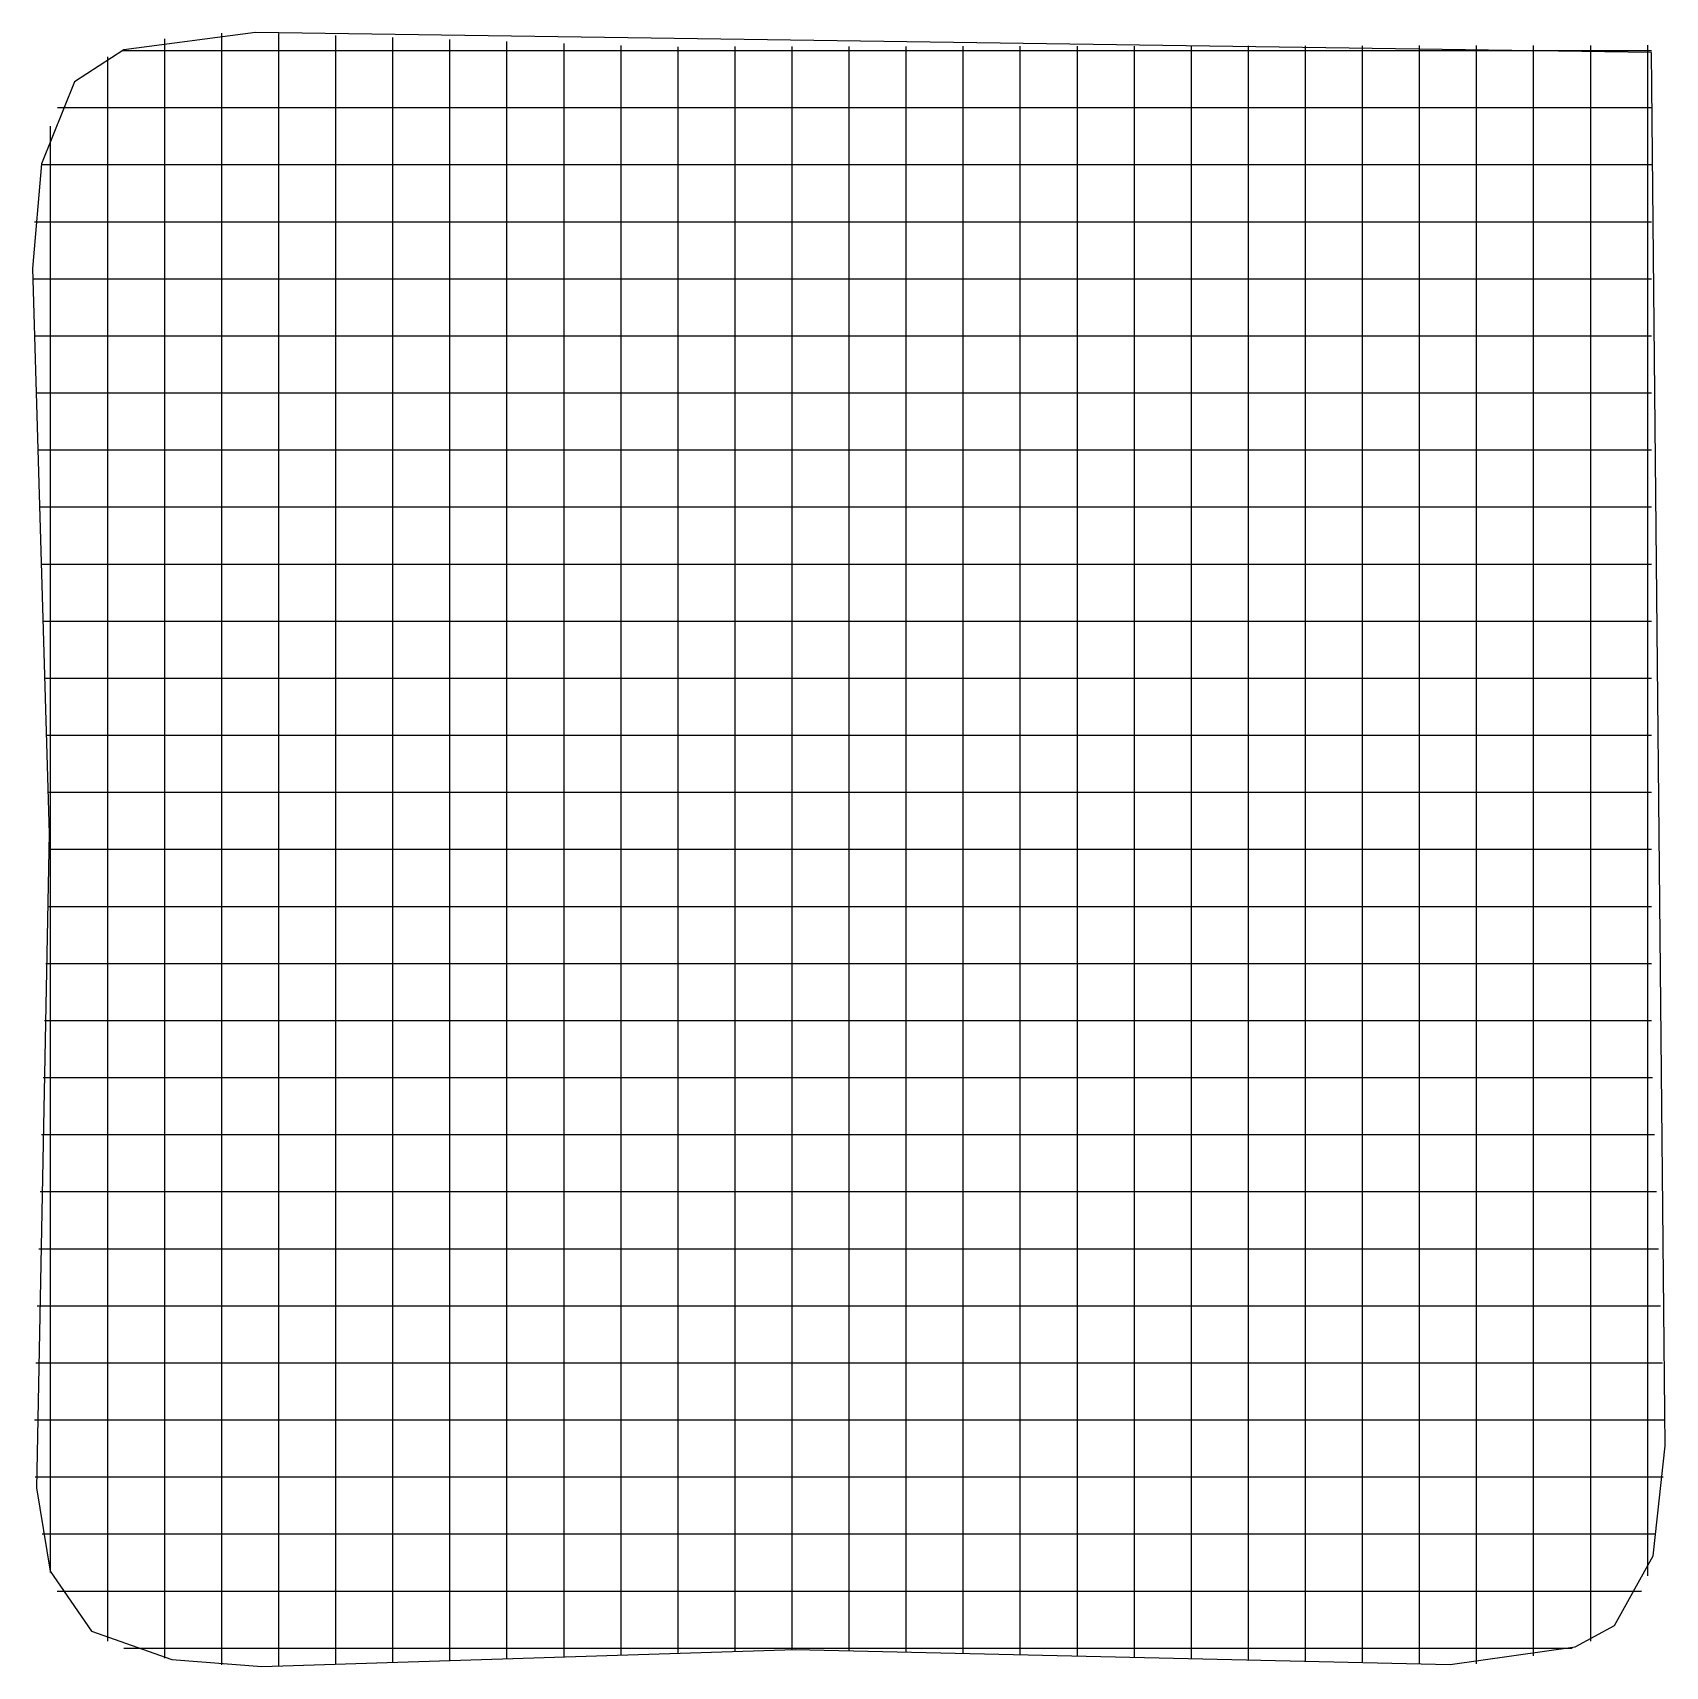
# Model space of a CAD drawing. Header units: metres. Extents: x 0.4 to 14.7, y 0.4 to 14.7.
import ezdxf

# ---------------------------------------------------------------- set-up
doc = ezdxf.new("R2010")
doc.units = ezdxf.units.M

msp = doc.modelspace()

# ---------------------------------------------------------------- linework, layer by layer
for p, q in [((1.593, 14.513), (1.593, 14.695)), ((2.093, 14.743), (2.093, 14.744)), ((2.093, 14.561), (2.093, 14.743)), ((2.593, 14.56), (2.593, 14.742)), ((3.093, 14.542), (3.093, 14.724)), ((3.593, 14.525), (3.593, 14.707)), ((4.093, 14.689), (4.093, 14.69)), ((4.093, 14.507), (4.093, 14.689)), ((4.593, 14.49), (4.593, 14.672)), ((5.093, 14.473), (5.093, 14.655)), ((5.593, 14.455), (5.593, 14.637)), ((6.093, 14.443), (6.093, 14.625)), ((6.593, 14.444), (6.593, 14.626)), ((7.093, 14.445), (7.093, 14.627)), ((7.593, 14.446), (7.593, 14.628)), ((8.093, 14.446), (8.093, 14.628)), ((8.593, 14.447), (8.593, 14.629)), ((9.093, 14.448), (9.093, 14.63)), ((9.593, 14.448), (9.593, 14.63)), ((10.093, 14.449), (10.093, 14.631)), ((10.593, 14.45), (10.593, 14.632)), ((11.093, 14.451), (11.093, 14.633)), ((11.593, 14.451), (11.593, 14.633)), ((12.093, 14.452), (12.093, 14.634)), ((12.593, 14.453), (12.593, 14.635)), ((13.093, 14.635), (13.093, 14.636)), ((13.093, 14.454), (13.093, 14.635)), ((13.593, 14.454), (13.593, 14.636)), ((14.093, 14.455), (14.093, 14.637)), ((14.593, 14.456), (14.593, 14.638)), ((1.093, 14.536), (1.093, 14.537)), ((1.093, 14.354), (1.093, 14.536)), ((1.221, 14.592), (1.403, 14.592)), ((1.221, 14.592), (1.403, 14.592)), ((1.403, 14.592), (1.602, 14.592)), ((1.593, 14.005), (1.593, 14.513)), ((1.602, 14.592), (1.72, 14.592)), ((1.72, 14.592), (2.629, 14.592)), ((2.093, 14.011), (2.093, 14.561)), ((2.593, 14.007), (2.593, 14.56)), ((2.629, 14.592), (3.22, 14.592)), ((3.093, 14.003), (3.093, 14.542)), ((3.22, 14.592), (3.402, 14.592)), ((3.402, 14.592), (3.52, 14.592)), ((3.52, 14.592), (4.429, 14.592)), ((3.593, 13.998), (3.593, 14.525)), ((4.093, 13.993), (4.093, 14.507)), ((4.429, 14.592), (5.02, 14.592)), ((4.593, 13.989), (4.593, 14.49)), ((5.02, 14.592), (5.202, 14.592)), ((5.093, 13.985), (5.093, 14.473)), ((5.202, 14.592), (5.32, 14.592)), ((5.32, 14.592), (5.834, 14.592)), ((5.834, 14.592), (6.016, 14.592)), ((6.016, 14.592), (6.606, 14.592)), ((6.606, 14.592), (7.516, 14.592)), ((7.516, 14.592), (7.634, 14.592)), ((7.634, 14.592), (7.816, 14.592)), ((7.816, 14.592), (8.406, 14.592)), ((8.406, 14.592), (9.316, 14.592)), ((9.316, 14.592), (9.434, 14.592)), ((9.434, 14.592), (9.616, 14.592)), ((9.616, 14.592), (10.206, 14.592)), ((10.206, 14.592), (11.116, 14.592)), ((11.116, 14.592), (11.234, 14.592)), ((11.234, 14.592), (11.416, 14.592)), ((11.416, 14.592), (12.006, 14.592)), ((12.006, 14.592), (12.916, 14.592)), ((12.916, 14.592), (13.034, 14.592)), ((13.034, 14.592), (13.216, 14.592)), ((13.216, 14.592), (13.806, 14.592)), ((13.806, 14.592), (14.508, 14.592)), ((14.508, 14.592), (14.626, 14.592)), ((1.093, 13.968), (1.093, 14.354)), ((5.593, 13.981), (5.593, 14.455)), ((6.093, 13.98), (6.093, 14.443)), ((6.593, 13.986), (6.593, 14.444)), ((7.093, 13.993), (7.093, 14.445)), ((7.593, 13.992), (7.593, 14.446)), ((8.093, 13.988), (8.093, 14.446)), ((8.593, 13.983), (8.593, 14.447)), ((9.093, 13.979), (9.093, 14.448)), ((9.593, 13.975), (9.593, 14.448)), ((10.093, 13.971), (10.093, 14.449)), ((10.593, 13.966), (10.593, 14.45)), ((11.093, 13.962), (11.093, 14.451)), ((11.593, 13.958), (11.593, 14.451)), ((12.093, 13.953), (12.093, 14.452)), ((12.593, 13.949), (12.593, 14.453)), ((13.093, 13.95), (13.093, 14.454)), ((13.593, 13.977), (13.593, 14.454)), ((14.093, 14.029), (14.093, 14.455)), ((14.593, 14.255), (14.593, 14.456)), ((14.593, 14.137), (14.593, 14.255)), ((0.654, 14.092), (0.836, 14.092)), ((0.654, 14.092), (0.836, 14.092)), ((0.836, 14.092), (1.258, 14.092)), ((1.258, 14.092), (2.167, 14.092)), ((2.167, 14.092), (2.286, 14.092)), ((2.286, 14.092), (2.467, 14.092)), ((2.467, 14.092), (3.058, 14.092)), ((3.058, 14.092), (3.967, 14.092)), ((3.967, 14.092), (4.086, 14.092)), ((4.086, 14.092), (4.267, 14.092)), ((4.267, 14.092), (4.858, 14.092)), ((4.858, 14.092), (5.767, 14.092)), ((5.767, 14.092), (5.886, 14.092)), ((5.886, 14.092), (6.067, 14.092)), ((6.067, 14.092), (6.658, 14.092)), ((6.658, 14.092), (7.567, 14.092)), ((7.567, 14.092), (7.686, 14.092)), ((7.686, 14.092), (7.867, 14.092)), ((7.867, 14.092), (8.458, 14.092)), ((8.458, 14.092), (9.367, 14.092)), ((9.367, 14.092), (9.486, 14.092)), ((9.486, 14.092), (9.667, 14.092)), ((9.667, 14.092), (10.258, 14.092)), ((10.258, 14.092), (11.167, 14.092)), ((11.167, 14.092), (11.286, 14.092)), ((11.286, 14.092), (11.467, 14.092)), ((11.467, 14.092), (12.058, 14.092)), ((12.058, 14.092), (12.967, 14.092)), ((12.967, 14.092), (13.086, 14.092)), ((13.086, 14.092), (13.267, 14.092)), ((13.267, 14.092), (13.858, 14.092)), ((13.858, 14.092), (14.508, 14.092)), ((14.508, 14.092), (14.626, 14.092)), ((14.593, 13.227), (14.593, 14.137)), ((0.593, 13.899), (0.593, 13.929)), ((0.593, 13.718), (0.593, 13.899)), ((1.093, 13.058), (1.093, 13.968)), ((1.593, 13.095), (1.593, 14.005)), ((2.093, 13.102), (2.093, 14.011)), ((2.593, 13.097), (2.593, 14.007)), ((3.093, 13.093), (3.093, 14.003)), ((3.593, 13.089), (3.593, 13.998)), ((4.093, 13.084), (4.093, 13.993)), ((4.593, 13.08), (4.593, 13.989)), ((5.093, 13.076), (5.093, 13.985)), ((5.593, 13.071), (5.593, 13.981)), ((6.093, 13.07), (6.093, 13.98)), ((6.593, 13.077), (6.593, 13.986)), ((7.093, 13.084), (7.093, 13.993)), ((7.593, 13.082), (7.593, 13.992)), ((8.093, 13.078), (8.093, 13.988)), ((8.593, 13.074), (8.593, 13.983)), ((9.093, 13.07), (9.093, 13.979)), ((9.593, 13.065), (9.593, 13.975)), ((10.093, 13.061), (10.093, 13.971)), ((10.593, 13.057), (10.593, 13.966)), ((11.093, 13.052), (11.093, 13.962)), ((11.593, 13.048), (11.593, 13.958)), ((12.093, 13.044), (12.093, 13.953)), ((12.593, 13.04), (12.593, 13.949)), ((13.093, 13.04), (13.093, 13.95)), ((13.593, 13.067), (13.593, 13.977)), ((14.093, 13.119), (14.093, 14.029)), ((0.593, 13.127), (0.593, 13.718)), ((0.511, 13.592), (0.693, 13.592)), ((0.511, 13.592), (0.693, 13.592)), ((0.693, 13.592), (1.171, 13.592)), ((1.171, 13.592), (2.081, 13.592)), ((2.081, 13.592), (2.199, 13.592)), ((2.199, 13.592), (2.381, 13.592)), ((2.381, 13.592), (2.971, 13.592)), ((2.971, 13.592), (3.881, 13.592)), ((3.881, 13.592), (3.999, 13.592)), ((3.999, 13.592), (4.181, 13.592)), ((4.181, 13.592), (4.771, 13.592)), ((4.771, 13.592), (5.681, 13.592)), ((5.681, 13.592), (5.799, 13.592)), ((5.799, 13.592), (5.981, 13.592)), ((5.981, 13.592), (6.571, 13.592)), ((6.571, 13.592), (7.481, 13.592)), ((7.481, 13.592), (7.599, 13.592)), ((7.599, 13.592), (7.781, 13.592)), ((7.781, 13.592), (8.371, 13.592)), ((8.371, 13.592), (9.281, 13.592)), ((9.281, 13.592), (9.399, 13.592)), ((9.399, 13.592), (9.581, 13.592)), ((9.581, 13.592), (10.171, 13.592)), ((10.171, 13.592), (11.081, 13.592)), ((11.081, 13.592), (11.199, 13.592)), ((11.199, 13.592), (11.381, 13.592)), ((11.381, 13.592), (11.971, 13.592)), ((11.971, 13.592), (12.881, 13.592)), ((12.881, 13.592), (12.999, 13.592)), ((12.999, 13.592), (13.181, 13.592)), ((13.181, 13.592), (13.771, 13.592)), ((13.771, 13.592), (14.508, 13.592)), ((14.508, 13.592), (14.626, 13.592)), ((14.593, 12.637), (14.593, 13.227)), ((0.451, 13.092), (0.633, 13.092)), ((0.451, 13.092), (0.633, 13.092)), ((0.593, 12.218), (0.593, 13.127)), ((0.633, 13.092), (1.135, 13.092)), ((1.093, 12.94), (1.093, 13.058)), ((1.135, 13.092), (2.044, 13.092)), ((1.593, 12.977), (1.593, 13.095)), ((2.044, 13.092), (2.162, 13.092)), ((2.093, 12.984), (2.093, 13.102)), ((2.162, 13.092), (2.344, 13.092)), ((2.344, 13.092), (2.935, 13.092)), ((2.593, 12.979), (2.593, 13.097)), ((2.935, 13.092), (3.844, 13.092)), ((3.093, 12.975), (3.093, 13.093)), ((3.593, 12.971), (3.593, 13.089)), ((3.844, 13.092), (3.962, 13.092)), ((3.962, 13.092), (4.144, 13.092)), ((4.093, 12.966), (4.093, 13.084)), ((4.144, 13.092), (4.735, 13.092)), ((4.593, 12.962), (4.593, 13.08)), ((4.735, 13.092), (5.644, 13.092)), ((5.093, 12.958), (5.093, 13.076)), ((5.593, 12.953), (5.593, 13.071)), ((5.644, 13.092), (5.762, 13.092)), ((5.762, 13.092), (5.944, 13.092)), ((5.944, 13.092), (6.535, 13.092)), ((6.093, 12.952), (6.093, 13.07)), ((6.535, 13.092), (7.444, 13.092)), ((6.593, 12.959), (6.593, 13.077)), ((7.093, 12.966), (7.093, 13.084)), ((7.444, 13.092), (7.562, 13.092)), ((7.562, 13.092), (7.744, 13.092)), ((7.593, 12.964), (7.593, 13.082)), ((7.744, 13.092), (8.335, 13.092)), ((8.093, 12.96), (8.093, 13.078)), ((8.335, 13.092), (9.244, 13.092)), ((8.593, 12.956), (8.593, 13.074)), ((9.093, 12.952), (9.093, 13.07)), ((9.244, 13.092), (9.362, 13.092)), ((9.362, 13.092), (9.544, 13.092)), ((9.544, 13.092), (10.135, 13.092)), ((9.593, 12.947), (9.593, 13.065)), ((10.093, 12.943), (10.093, 13.061)), ((10.135, 13.092), (11.044, 13.092)), ((10.593, 12.939), (10.593, 13.057)), ((11.044, 13.092), (11.162, 13.092)), ((11.093, 12.934), (11.093, 13.052)), ((11.162, 13.092), (11.344, 13.092)), ((11.344, 13.092), (11.935, 13.092)), ((11.593, 12.93), (11.593, 13.048)), ((11.935, 13.092), (12.844, 13.092)), ((12.093, 12.926), (12.093, 13.044)), ((12.593, 12.922), (12.593, 13.04)), ((12.844, 13.092), (12.962, 13.092)), ((12.962, 13.092), (13.144, 13.092)), ((13.093, 12.922), (13.093, 13.04)), ((13.144, 13.092), (13.735, 13.092)), ((13.593, 12.949), (13.593, 13.067)), ((13.735, 13.092), (14.508, 13.092)), ((14.093, 13.001), (14.093, 13.119)), ((14.508, 13.092), (14.626, 13.092)), ((1.093, 12.758), (1.093, 12.94)), ((1.593, 12.795), (1.593, 12.977)), ((2.093, 12.802), (2.093, 12.984)), ((2.593, 12.797), (2.593, 12.979)), ((3.093, 12.793), (3.093, 12.975)), ((3.593, 12.789), (3.593, 12.971)), ((4.093, 12.784), (4.093, 12.966)), ((4.593, 12.78), (4.593, 12.962)), ((5.093, 12.776), (5.093, 12.958)), ((5.593, 12.771), (5.593, 12.953)), ((6.093, 12.77), (6.093, 12.952)), ((6.593, 12.777), (6.593, 12.959)), ((7.093, 12.784), (7.093, 12.966)), ((7.593, 12.783), (7.593, 12.964)), ((8.093, 12.778), (8.093, 12.96)), ((8.593, 12.774), (8.593, 12.956)), ((9.093, 12.77), (9.093, 12.952)), ((9.593, 12.765), (9.593, 12.947)), ((10.093, 12.761), (10.093, 12.943)), ((10.593, 12.757), (10.593, 12.939)), ((11.093, 12.753), (11.093, 12.934)), ((11.593, 12.748), (11.593, 12.93)), ((12.093, 12.744), (12.093, 12.926)), ((12.593, 12.74), (12.593, 12.922)), ((13.093, 12.74), (13.093, 12.922)), ((13.593, 12.767), (13.593, 12.949)), ((14.093, 12.819), (14.093, 13.001)), ((1.093, 12.168), (1.093, 12.758)), ((1.593, 12.205), (1.593, 12.795)), ((2.093, 12.211), (2.093, 12.802)), ((2.593, 12.207), (2.593, 12.797)), ((3.093, 12.203), (3.093, 12.793)), ((3.593, 12.198), (3.593, 12.789)), ((4.093, 12.193), (4.093, 12.784)), ((4.593, 12.189), (4.593, 12.78)), ((5.093, 12.185), (5.093, 12.776)), ((5.593, 12.181), (5.593, 12.771)), ((6.093, 12.18), (6.093, 12.77)), ((6.593, 12.186), (6.593, 12.777)), ((7.093, 12.193), (7.093, 12.784)), ((7.593, 12.192), (7.593, 12.783)), ((8.093, 12.188), (8.093, 12.778)), ((8.593, 12.183), (8.593, 12.774)), ((9.093, 12.179), (9.093, 12.77)), ((9.593, 12.175), (9.593, 12.765)), ((10.093, 12.171), (10.093, 12.761)), ((10.593, 12.166), (10.593, 12.757)), ((11.093, 12.162), (11.093, 12.753)), ((11.593, 12.158), (11.593, 12.748)), ((12.093, 12.153), (12.093, 12.744)), ((13.593, 12.177), (13.593, 12.767)), ((14.093, 12.229), (14.093, 12.819)), ((12.593, 12.149), (12.593, 12.74)), ((13.093, 12.15), (13.093, 12.74)), ((14.593, 12.455), (14.593, 12.637)), ((0.438, 12.592), (0.62, 12.592)), ((0.438, 12.592), (0.62, 12.592)), ((0.62, 12.592), (1.127, 12.592)), ((1.127, 12.592), (2.037, 12.592)), ((2.037, 12.592), (2.155, 12.592)), ((2.155, 12.592), (2.337, 12.592)), ((2.337, 12.592), (2.927, 12.592)), ((2.927, 12.592), (3.837, 12.592)), ((3.837, 12.592), (3.955, 12.592)), ((3.955, 12.592), (4.137, 12.592)), ((4.137, 12.592), (4.727, 12.592)), ((4.727, 12.592), (5.637, 12.592)), ((5.637, 12.592), (5.755, 12.592)), ((5.755, 12.592), (5.937, 12.592)), ((5.937, 12.592), (6.527, 12.592)), ((6.527, 12.592), (7.437, 12.592)), ((7.437, 12.592), (7.555, 12.592)), ((7.555, 12.592), (7.737, 12.592)), ((7.737, 12.592), (8.327, 12.592)), ((8.327, 12.592), (9.237, 12.592)), ((9.237, 12.592), (9.355, 12.592)), ((9.355, 12.592), (9.537, 12.592)), ((9.537, 12.592), (10.127, 12.592)), ((10.127, 12.592), (11.037, 12.592)), ((11.037, 12.592), (11.155, 12.592)), ((11.155, 12.592), (11.337, 12.592)), ((11.337, 12.592), (11.927, 12.592)), ((11.927, 12.592), (12.837, 12.592)), ((12.837, 12.592), (12.955, 12.592)), ((12.955, 12.592), (13.137, 12.592)), ((13.137, 12.592), (13.727, 12.592)), ((13.727, 12.592), (14.508, 12.592)), ((14.508, 12.592), (14.626, 12.592)), ((14.593, 12.337), (14.593, 12.455)), ((14.593, 11.427), (14.593, 12.337)), ((0.593, 12.099), (0.593, 12.218)), ((1.593, 11.295), (1.593, 12.205)), ((2.093, 11.302), (2.093, 12.211)), ((2.593, 11.297), (2.593, 12.207)), ((3.093, 11.293), (3.093, 12.203)), ((3.593, 11.289), (3.593, 12.198)), ((4.093, 11.284), (4.093, 12.193)), ((4.593, 11.28), (4.593, 12.189)), ((5.093, 11.276), (5.093, 12.185)), ((5.593, 11.271), (5.593, 12.181)), ((6.093, 11.27), (6.093, 12.18)), ((6.593, 11.277), (6.593, 12.186)), ((7.093, 11.284), (7.093, 12.193)), ((7.593, 11.282), (7.593, 12.192)), ((8.093, 11.278), (8.093, 12.188)), ((8.593, 11.274), (8.593, 12.183)), ((9.093, 11.27), (9.093, 12.179)), ((9.593, 11.265), (9.593, 12.175)), ((10.093, 11.261), (10.093, 12.171)), ((13.593, 11.267), (13.593, 12.177)), ((14.093, 11.319), (14.093, 12.229)), ((0.453, 12.092), (0.635, 12.092)), ((0.453, 12.092), (0.635, 12.092)), ((0.593, 11.918), (0.593, 12.099)), ((0.635, 12.092), (1.136, 12.092)), ((1.093, 11.258), (1.093, 12.168)), ((1.136, 12.092), (2.046, 12.092)), ((2.046, 12.092), (2.164, 12.092)), ((2.164, 12.092), (2.346, 12.092)), ((2.346, 12.092), (2.936, 12.092)), ((2.936, 12.092), (3.846, 12.092)), ((3.846, 12.092), (3.964, 12.092)), ((3.964, 12.092), (4.146, 12.092)), ((4.146, 12.092), (4.736, 12.092)), ((4.736, 12.092), (5.646, 12.092)), ((5.646, 12.092), (5.764, 12.092)), ((5.764, 12.092), (5.946, 12.092)), ((5.946, 12.092), (6.536, 12.092)), ((6.536, 12.092), (7.446, 12.092)), ((7.446, 12.092), (7.564, 12.092)), ((7.564, 12.092), (7.746, 12.092)), ((7.746, 12.092), (8.336, 12.092)), ((8.336, 12.092), (9.246, 12.092)), ((9.246, 12.092), (9.364, 12.092)), ((9.364, 12.092), (9.546, 12.092)), ((9.546, 12.092), (10.136, 12.092)), ((10.136, 12.092), (11.046, 12.092)), ((10.593, 11.257), (10.593, 12.166)), ((11.046, 12.092), (11.164, 12.092)), ((11.093, 11.252), (11.093, 12.162)), ((11.164, 12.092), (11.346, 12.092)), ((11.346, 12.092), (11.936, 12.092)), ((11.593, 11.248), (11.593, 12.158)), ((11.936, 12.092), (12.846, 12.092)), ((12.093, 11.244), (12.093, 12.153)), ((12.593, 11.24), (12.593, 12.149)), ((12.846, 12.092), (12.964, 12.092)), ((12.964, 12.092), (13.146, 12.092)), ((13.093, 11.24), (13.093, 12.15)), ((13.146, 12.092), (13.736, 12.092)), ((13.736, 12.092), (14.508, 12.092)), ((14.508, 12.092), (14.626, 12.092)), ((0.593, 11.327), (0.593, 11.918)), ((0.468, 11.592), (0.65, 11.592)), ((0.468, 11.592), (0.65, 11.592)), ((0.65, 11.592), (1.145, 11.592)), ((1.145, 11.592), (2.055, 11.592)), ((2.055, 11.592), (2.173, 11.592)), ((2.173, 11.592), (2.355, 11.592)), ((2.355, 11.592), (2.945, 11.592)), ((2.945, 11.592), (3.855, 11.592)), ((3.855, 11.592), (3.973, 11.592)), ((3.973, 11.592), (4.155, 11.592)), ((4.155, 11.592), (4.745, 11.592)), ((4.745, 11.592), (5.655, 11.592)), ((5.655, 11.592), (5.773, 11.592)), ((5.773, 11.592), (5.955, 11.592)), ((5.955, 11.592), (6.545, 11.592)), ((6.545, 11.592), (7.455, 11.592)), ((7.455, 11.592), (7.573, 11.592)), ((7.573, 11.592), (7.755, 11.592)), ((7.755, 11.592), (8.345, 11.592)), ((8.345, 11.592), (9.255, 11.592)), ((9.255, 11.592), (9.373, 11.592)), ((9.373, 11.592), (9.555, 11.592)), ((9.555, 11.592), (10.145, 11.592)), ((10.145, 11.592), (11.055, 11.592)), ((11.055, 11.592), (11.173, 11.592)), ((11.173, 11.592), (11.355, 11.592)), ((11.355, 11.592), (11.945, 11.592)), ((11.945, 11.592), (12.855, 11.592)), ((12.855, 11.592), (12.973, 11.592)), ((12.973, 11.592), (13.155, 11.592)), ((13.155, 11.592), (13.745, 11.592)), ((13.745, 11.592), (14.508, 11.592)), ((14.508, 11.592), (14.626, 11.592)), ((0.593, 10.418), (0.593, 11.327)), ((14.093, 11.201), (14.093, 11.319)), ((14.593, 10.837), (14.593, 11.427)), ((1.093, 11.14), (1.093, 11.258)), ((1.593, 11.177), (1.593, 11.295)), ((1.593, 10.995), (1.593, 11.177)), ((2.093, 11.184), (2.093, 11.302)), ((2.093, 11.002), (2.093, 11.184)), ((2.593, 11.179), (2.593, 11.297)), ((2.593, 10.997), (2.593, 11.179)), ((3.093, 11.175), (3.093, 11.293)), ((3.093, 10.993), (3.093, 11.175)), ((3.593, 11.171), (3.593, 11.289)), ((3.593, 10.989), (3.593, 11.171)), ((4.093, 11.166), (4.093, 11.284)), ((4.593, 11.162), (4.593, 11.28)), ((5.093, 11.158), (5.093, 11.276)), ((5.593, 11.153), (5.593, 11.271)), ((6.093, 11.152), (6.093, 11.27)), ((6.593, 11.159), (6.593, 11.277)), ((7.093, 11.166), (7.093, 11.284)), ((7.593, 11.164), (7.593, 11.282)), ((8.093, 11.16), (8.093, 11.278)), ((8.593, 11.156), (8.593, 11.274)), ((9.093, 11.152), (9.093, 11.27)), ((9.593, 11.147), (9.593, 11.265)), ((10.093, 11.143), (10.093, 11.261)), ((10.593, 11.139), (10.593, 11.257)), ((11.093, 11.134), (11.093, 11.252)), ((11.593, 11.13), (11.593, 11.248)), ((12.093, 11.126), (12.093, 11.244)), ((12.593, 11.122), (12.593, 11.24)), ((13.093, 11.122), (13.093, 11.24)), ((13.593, 11.149), (13.593, 11.267)), ((14.093, 11.019), (14.093, 11.201)), ((0.484, 11.092), (0.666, 11.092)), ((0.484, 11.092), (0.666, 11.092)), ((0.666, 11.092), (1.155, 11.092)), ((1.093, 10.958), (1.093, 11.14)), ((1.155, 11.092), (2.064, 11.092)), ((2.064, 11.092), (2.182, 11.092)), ((2.182, 11.092), (2.364, 11.092)), ((2.364, 11.092), (2.955, 11.092)), ((2.955, 11.092), (3.864, 11.092)), ((3.864, 11.092), (3.982, 11.092)), ((3.982, 11.092), (4.164, 11.092)), ((4.093, 10.984), (4.093, 11.166)), ((4.164, 11.092), (4.755, 11.092)), ((4.593, 10.98), (4.593, 11.162)), ((4.755, 11.092), (5.664, 11.092)), ((5.093, 10.976), (5.093, 11.158)), ((5.593, 10.971), (5.593, 11.153)), ((5.664, 11.092), (5.782, 11.092)), ((5.782, 11.092), (5.964, 11.092)), ((5.964, 11.092), (6.555, 11.092)), ((6.093, 10.97), (6.093, 11.152)), ((6.555, 11.092), (7.464, 11.092)), ((6.593, 10.977), (6.593, 11.159)), ((7.093, 10.984), (7.093, 11.166)), ((7.464, 11.092), (7.582, 11.092)), ((7.582, 11.092), (7.764, 11.092)), ((7.593, 10.983), (7.593, 11.164)), ((7.764, 11.092), (8.355, 11.092)), ((8.093, 10.978), (8.093, 11.16)), ((8.355, 11.092), (9.264, 11.092)), ((8.593, 10.974), (8.593, 11.156)), ((9.093, 10.97), (9.093, 11.152)), ((9.264, 11.092), (9.382, 11.092)), ((9.382, 11.092), (9.564, 11.092)), ((9.564, 11.092), (10.155, 11.092)), ((9.593, 10.965), (9.593, 11.147)), ((10.093, 10.961), (10.093, 11.143)), ((10.155, 11.092), (11.064, 11.092)), ((10.593, 10.957), (10.593, 11.139)), ((11.064, 11.092), (11.182, 11.092)), ((11.093, 10.953), (11.093, 11.134)), ((11.182, 11.092), (11.364, 11.092)), ((11.364, 11.092), (11.955, 11.092)), ((11.593, 10.948), (11.593, 11.13)), ((11.955, 11.092), (12.864, 11.092)), ((12.093, 10.944), (12.093, 11.126)), ((12.593, 10.94), (12.593, 11.122)), ((12.864, 11.092), (12.982, 11.092)), ((12.982, 11.092), (13.164, 11.092)), ((13.093, 10.94), (13.093, 11.122)), ((13.164, 11.092), (13.755, 11.092)), ((13.593, 10.967), (13.593, 11.149)), ((13.755, 11.092), (14.508, 11.092)), ((14.508, 11.092), (14.626, 11.092)), ((1.093, 10.368), (1.093, 10.958)), ((1.593, 10.405), (1.593, 10.995)), ((2.093, 10.411), (2.093, 11.002)), ((2.593, 10.407), (2.593, 10.997)), ((3.093, 10.403), (3.093, 10.993)), ((3.593, 10.398), (3.593, 10.989)), ((4.093, 10.393), (4.093, 10.984)), ((4.593, 10.389), (4.593, 10.98)), ((5.093, 10.385), (5.093, 10.976)), ((5.593, 10.381), (5.593, 10.971)), ((6.093, 10.38), (6.093, 10.97)), ((6.593, 10.386), (6.593, 10.977)), ((7.093, 10.393), (7.093, 10.984)), ((7.593, 10.392), (7.593, 10.983)), ((8.093, 10.388), (8.093, 10.978)), ((8.593, 10.383), (8.593, 10.974)), ((9.093, 10.379), (9.093, 10.97)), ((9.593, 10.375), (9.593, 10.965)), ((10.093, 10.371), (10.093, 10.961)), ((10.593, 10.366), (10.593, 10.957)), ((11.093, 10.362), (11.093, 10.953)), ((11.593, 10.358), (11.593, 10.948)), ((12.093, 10.353), (12.093, 10.944)), ((12.593, 10.349), (12.593, 10.94)), ((13.093, 10.35), (13.093, 10.94)), ((13.593, 10.377), (13.593, 10.967)), ((14.093, 10.429), (14.093, 11.019)), ((14.593, 10.655), (14.593, 10.837)), ((14.593, 10.537), (14.593, 10.655)), ((0.499, 10.592), (0.681, 10.592)), ((0.499, 10.592), (0.681, 10.592)), ((0.681, 10.592), (1.164, 10.592)), ((1.164, 10.592), (2.073, 10.592)), ((2.073, 10.592), (2.192, 10.592)), ((2.192, 10.592), (2.373, 10.592)), ((2.373, 10.592), (2.964, 10.592)), ((2.964, 10.592), (3.873, 10.592)), ((3.873, 10.592), (3.992, 10.592)), ((3.992, 10.592), (4.173, 10.592)), ((4.173, 10.592), (4.764, 10.592)), ((4.764, 10.592), (5.673, 10.592)), ((5.673, 10.592), (5.792, 10.592)), ((5.792, 10.592), (5.973, 10.592)), ((5.973, 10.592), (6.564, 10.592)), ((6.564, 10.592), (7.473, 10.592)), ((7.473, 10.592), (7.592, 10.592)), ((7.592, 10.592), (7.773, 10.592)), ((7.773, 10.592), (8.364, 10.592)), ((8.364, 10.592), (9.273, 10.592)), ((9.273, 10.592), (9.392, 10.592)), ((9.392, 10.592), (9.573, 10.592)), ((9.573, 10.592), (10.164, 10.592)), ((10.164, 10.592), (11.073, 10.592)), ((11.073, 10.592), (11.192, 10.592)), ((11.192, 10.592), (11.373, 10.592)), ((11.373, 10.592), (11.964, 10.592)), ((11.964, 10.592), (12.873, 10.592)), ((12.873, 10.592), (12.992, 10.592)), ((12.992, 10.592), (13.173, 10.592)), ((13.173, 10.592), (13.764, 10.592)), ((13.764, 10.592), (14.508, 10.592)), ((14.508, 10.592), (14.626, 10.592)), ((14.593, 9.627), (14.593, 10.537)), ((0.593, 10.299), (0.593, 10.418)), ((1.093, 9.458), (1.093, 10.368)), ((1.593, 9.495), (1.593, 10.405)), ((2.093, 9.502), (2.093, 10.411)), ((2.593, 9.497), (2.593, 10.407)), ((3.093, 9.493), (3.093, 10.403)), ((3.593, 9.489), (3.593, 10.398)), ((4.093, 9.484), (4.093, 10.393)), ((4.593, 9.48), (4.593, 10.389)), ((5.093, 9.476), (5.093, 10.385)), ((5.593, 9.471), (5.593, 10.381)), ((6.093, 9.47), (6.093, 10.38)), ((6.593, 9.477), (6.593, 10.386)), ((7.093, 9.484), (7.093, 10.393)), ((7.593, 9.482), (7.593, 10.392)), ((8.093, 9.478), (8.093, 10.388)), ((8.593, 9.474), (8.593, 10.383)), ((9.093, 9.47), (9.093, 10.379)), ((9.593, 9.465), (9.593, 10.375)), ((10.093, 9.461), (10.093, 10.371)), ((10.593, 9.457), (10.593, 10.366)), ((11.093, 9.452), (11.093, 10.362)), ((11.593, 9.448), (11.593, 10.358)), ((12.093, 9.444), (12.093, 10.353)), ((12.593, 9.44), (12.593, 10.349)), ((13.093, 9.44), (13.093, 10.35)), ((13.593, 9.467), (13.593, 10.377)), ((14.093, 9.519), (14.093, 10.429)), ((0.593, 10.118), (0.593, 10.299)), ((0.514, 10.092), (0.696, 10.092)), ((0.514, 10.092), (0.696, 10.092)), ((0.593, 9.527), (0.593, 10.118)), ((0.696, 10.092), (1.173, 10.092)), ((1.173, 10.092), (2.083, 10.092)), ((2.083, 10.092), (2.201, 10.092)), ((2.201, 10.092), (2.383, 10.092)), ((2.383, 10.092), (2.973, 10.092)), ((2.973, 10.092), (3.883, 10.092)), ((3.883, 10.092), (4.001, 10.092)), ((4.001, 10.092), (4.183, 10.092)), ((4.183, 10.092), (4.773, 10.092)), ((4.773, 10.092), (5.683, 10.092)), ((5.683, 10.092), (5.801, 10.092)), ((5.801, 10.092), (5.983, 10.092)), ((5.983, 10.092), (6.573, 10.092)), ((6.573, 10.092), (7.483, 10.092)), ((7.483, 10.092), (7.601, 10.092)), ((7.601, 10.092), (7.783, 10.092)), ((7.783, 10.092), (8.373, 10.092)), ((8.373, 10.092), (9.283, 10.092)), ((9.283, 10.092), (9.401, 10.092)), ((9.401, 10.092), (9.583, 10.092)), ((9.583, 10.092), (10.173, 10.092)), ((10.173, 10.092), (11.083, 10.092)), ((11.083, 10.092), (11.201, 10.092)), ((11.201, 10.092), (11.383, 10.092)), ((11.383, 10.092), (11.973, 10.092)), ((11.973, 10.092), (12.883, 10.092)), ((12.883, 10.092), (13.001, 10.092)), ((13.001, 10.092), (13.183, 10.092)), ((13.183, 10.092), (13.773, 10.092)), ((13.773, 10.092), (14.508, 10.092)), ((14.508, 10.092), (14.626, 10.092)), ((0.529, 9.592), (0.711, 9.592)), ((0.529, 9.592), (0.711, 9.592)), ((0.711, 9.592), (1.182, 9.592)), ((1.182, 9.592), (2.092, 9.592)), ((2.092, 9.592), (2.21, 9.592)), ((2.21, 9.592), (2.392, 9.592)), ((2.392, 9.592), (2.982, 9.592)), ((2.982, 9.592), (3.892, 9.592)), ((3.892, 9.592), (4.01, 9.592)), ((4.01, 9.592), (4.192, 9.592)), ((4.192, 9.592), (4.782, 9.592)), ((4.782, 9.592), (5.692, 9.592)), ((5.692, 9.592), (5.81, 9.592)), ((5.81, 9.592), (5.992, 9.592)), ((5.992, 9.592), (6.582, 9.592)), ((6.582, 9.592), (7.492, 9.592)), ((7.492, 9.592), (7.61, 9.592)), ((7.61, 9.592), (7.792, 9.592)), ((7.792, 9.592), (8.382, 9.592)), ((8.382, 9.592), (9.292, 9.592)), ((9.292, 9.592), (9.41, 9.592)), ((9.41, 9.592), (9.592, 9.592)), ((9.592, 9.592), (10.182, 9.592)), ((10.182, 9.592), (11.092, 9.592)), ((11.092, 9.592), (11.21, 9.592)), ((11.21, 9.592), (11.392, 9.592)), ((11.392, 9.592), (11.982, 9.592)), ((11.982, 9.592), (12.892, 9.592)), ((12.892, 9.592), (13.01, 9.592)), ((13.01, 9.592), (13.192, 9.592)), ((13.192, 9.592), (13.782, 9.592)), ((13.782, 9.592), (14.508, 9.592)), ((14.508, 9.592), (14.626, 9.592)), ((14.593, 9.037), (14.593, 9.627)), ((0.593, 8.618), (0.593, 9.527)), ((1.093, 9.34), (1.093, 9.458)), ((1.593, 9.377), (1.593, 9.495)), ((2.093, 9.384), (2.093, 9.502)), ((2.593, 9.379), (2.593, 9.497)), ((3.093, 9.375), (3.093, 9.493)), ((3.593, 9.371), (3.593, 9.489)), ((4.093, 9.366), (4.093, 9.484)), ((4.593, 9.362), (4.593, 9.48)), ((5.093, 9.358), (5.093, 9.476)), ((5.593, 9.353), (5.593, 9.471)), ((6.093, 9.352), (6.093, 9.47)), ((6.593, 9.359), (6.593, 9.477)), ((7.093, 9.366), (7.093, 9.484)), ((7.593, 9.364), (7.593, 9.482)), ((8.093, 9.36), (8.093, 9.478)), ((8.593, 9.356), (8.593, 9.474)), ((9.093, 9.352), (9.093, 9.47)), ((9.593, 9.347), (9.593, 9.465)), ((10.093, 9.343), (10.093, 9.461)), ((10.593, 9.339), (10.593, 9.457)), ((11.093, 9.334), (11.093, 9.452)), ((13.593, 9.349), (13.593, 9.467)), ((14.093, 9.401), (14.093, 9.519)), ((1.093, 9.158), (1.093, 9.34)), ((1.593, 9.195), (1.593, 9.377)), ((2.093, 9.202), (2.093, 9.384)), ((2.593, 9.197), (2.593, 9.379)), ((3.093, 9.193), (3.093, 9.375)), ((3.593, 9.189), (3.593, 9.371)), ((4.093, 9.184), (4.093, 9.366)), ((4.593, 9.18), (4.593, 9.362)), ((5.093, 9.176), (5.093, 9.358)), ((5.593, 9.171), (5.593, 9.353)), ((6.093, 9.17), (6.093, 9.352)), ((6.593, 9.177), (6.593, 9.359)), ((7.093, 9.184), (7.093, 9.366)), ((7.593, 9.183), (7.593, 9.364)), ((8.093, 9.178), (8.093, 9.36)), ((8.593, 9.174), (8.593, 9.356)), ((9.093, 9.17), (9.093, 9.352)), ((9.593, 9.165), (9.593, 9.347)), ((10.093, 9.161), (10.093, 9.343)), ((10.593, 9.157), (10.593, 9.339)), ((11.093, 9.153), (11.093, 9.334)), ((11.593, 9.33), (11.593, 9.448)), ((11.593, 9.148), (11.593, 9.33)), ((12.093, 9.326), (12.093, 9.444)), ((12.093, 9.144), (12.093, 9.326)), ((12.593, 9.322), (12.593, 9.44)), ((12.593, 9.14), (12.593, 9.322)), ((13.093, 9.322), (13.093, 9.44)), ((13.093, 9.14), (13.093, 9.322)), ((13.593, 9.167), (13.593, 9.349)), ((14.093, 9.219), (14.093, 9.401)), ((1.593, 8.605), (1.593, 9.195)), ((2.093, 8.611), (2.093, 9.202)), ((2.593, 8.607), (2.593, 9.197)), ((3.093, 8.603), (3.093, 9.193)), ((3.593, 8.598), (3.593, 9.189)), ((4.093, 8.593), (4.093, 9.184)), ((4.593, 8.589), (4.593, 9.18)), ((5.093, 8.585), (5.093, 9.176)), ((5.593, 8.581), (5.593, 9.171)), ((6.093, 8.58), (6.093, 9.17)), ((6.593, 8.586), (6.593, 9.177)), ((7.093, 8.593), (7.093, 9.184)), ((7.593, 8.592), (7.593, 9.183)), ((8.093, 8.588), (8.093, 9.178)), ((8.593, 8.583), (8.593, 9.174)), ((9.093, 8.579), (9.093, 9.17)), ((9.593, 8.575), (9.593, 9.165)), ((13.593, 8.577), (13.593, 9.167)), ((14.093, 8.629), (14.093, 9.219)), ((0.545, 9.092), (0.727, 9.092)), ((0.545, 9.092), (0.727, 9.092)), ((0.727, 9.092), (1.192, 9.092)), ((1.093, 8.568), (1.093, 9.158)), ((1.192, 9.092), (2.101, 9.092)), ((2.101, 9.092), (2.219, 9.092)), ((2.219, 9.092), (2.401, 9.092)), ((2.401, 9.092), (2.992, 9.092)), ((2.992, 9.092), (3.901, 9.092)), ((3.901, 9.092), (4.019, 9.092)), ((4.019, 9.092), (4.201, 9.092)), ((4.201, 9.092), (4.792, 9.092)), ((4.792, 9.092), (5.701, 9.092)), ((5.701, 9.092), (5.819, 9.092)), ((5.819, 9.092), (6.001, 9.092)), ((6.001, 9.092), (6.592, 9.092)), ((6.592, 9.092), (7.501, 9.092)), ((7.501, 9.092), (7.619, 9.092)), ((7.619, 9.092), (7.801, 9.092)), ((7.801, 9.092), (8.392, 9.092)), ((8.392, 9.092), (9.301, 9.092)), ((9.301, 9.092), (9.419, 9.092)), ((9.419, 9.092), (9.601, 9.092)), ((9.601, 9.092), (10.192, 9.092)), ((10.093, 8.571), (10.093, 9.161)), ((10.192, 9.092), (11.101, 9.092)), ((10.593, 8.566), (10.593, 9.157)), ((11.093, 8.562), (11.093, 9.153)), ((11.101, 9.092), (11.219, 9.092)), ((11.219, 9.092), (11.401, 9.092)), ((11.401, 9.092), (11.992, 9.092)), ((11.593, 8.558), (11.593, 9.148)), ((11.992, 9.092), (12.901, 9.092)), ((12.093, 8.553), (12.093, 9.144)), ((12.593, 8.549), (12.593, 9.14)), ((12.901, 9.092), (13.019, 9.092)), ((13.019, 9.092), (13.201, 9.092)), ((13.093, 8.55), (13.093, 9.14)), ((13.201, 9.092), (13.792, 9.092)), ((13.792, 9.092), (14.508, 9.092)), ((14.508, 9.092), (14.626, 9.092)), ((14.593, 8.855), (14.593, 9.037)), ((14.593, 8.737), (14.593, 8.855)), ((14.593, 7.827), (14.593, 8.737)), ((0.56, 8.592), (0.742, 8.592)), ((0.56, 8.592), (0.742, 8.592)), ((0.593, 8.499), (0.593, 8.618)), ((0.742, 8.592), (1.201, 8.592)), ((1.201, 8.592), (2.11, 8.592)), ((1.593, 7.695), (1.593, 8.605)), ((2.093, 7.702), (2.093, 8.611)), ((2.11, 8.592), (2.229, 8.592)), ((2.229, 8.592), (2.41, 8.592)), ((2.41, 8.592), (3.001, 8.592)), ((2.593, 7.697), (2.593, 8.607)), ((3.001, 8.592), (3.91, 8.592)), ((3.093, 7.693), (3.093, 8.603)), ((3.593, 7.689), (3.593, 8.598)), ((3.91, 8.592), (4.029, 8.592)), ((4.029, 8.592), (4.21, 8.592)), ((4.093, 7.684), (4.093, 8.593)), ((4.21, 8.592), (4.801, 8.592)), ((4.801, 8.592), (5.71, 8.592)), ((5.71, 8.592), (5.829, 8.592)), ((5.829, 8.592), (6.01, 8.592)), ((6.01, 8.592), (6.601, 8.592)), ((6.601, 8.592), (7.51, 8.592)), ((7.093, 7.684), (7.093, 8.593)), ((7.51, 8.592), (7.629, 8.592)), ((7.593, 7.682), (7.593, 8.592)), ((7.629, 8.592), (7.81, 8.592)), ((7.81, 8.592), (8.401, 8.592)), ((8.401, 8.592), (9.31, 8.592)), ((9.31, 8.592), (9.429, 8.592)), ((9.429, 8.592), (9.61, 8.592)), ((9.61, 8.592), (10.201, 8.592)), ((10.201, 8.592), (11.11, 8.592)), ((11.11, 8.592), (11.229, 8.592)), ((11.229, 8.592), (11.41, 8.592)), ((11.41, 8.592), (12.001, 8.592)), ((12.001, 8.592), (12.91, 8.592)), ((12.91, 8.592), (13.029, 8.592)), ((13.029, 8.592), (13.21, 8.592)), ((13.21, 8.592), (13.801, 8.592)), ((13.801, 8.592), (14.508, 8.592)), ((14.093, 7.719), (14.093, 8.629)), ((14.508, 8.592), (14.626, 8.592)), ((0.593, 8.318), (0.593, 8.499)), ((1.093, 7.658), (1.093, 8.568)), ((4.593, 7.68), (4.593, 8.589)), ((5.093, 7.676), (5.093, 8.585)), ((5.593, 7.671), (5.593, 8.581)), ((6.093, 7.67), (6.093, 8.58)), ((6.593, 7.677), (6.593, 8.586)), ((8.093, 7.678), (8.093, 8.588)), ((8.593, 7.674), (8.593, 8.583)), ((9.093, 7.67), (9.093, 8.579)), ((9.593, 7.665), (9.593, 8.575)), ((10.093, 7.661), (10.093, 8.571)), ((10.593, 7.657), (10.593, 8.566)), ((11.093, 7.652), (11.093, 8.562)), ((11.593, 7.648), (11.593, 8.558)), ((12.093, 7.644), (12.093, 8.553)), ((12.593, 7.64), (12.593, 8.549)), ((13.093, 7.64), (13.093, 8.55)), ((13.593, 7.667), (13.593, 8.577)), ((0.593, 7.727), (0.593, 8.318)), ((0.575, 8.092), (0.757, 8.092)), ((0.575, 8.092), (0.757, 8.092)), ((0.757, 8.092), (1.21, 8.092)), ((1.21, 8.092), (2.12, 8.092)), ((2.12, 8.092), (2.238, 8.092)), ((2.238, 8.092), (2.42, 8.092)), ((2.42, 8.092), (3.01, 8.092)), ((3.01, 8.092), (3.92, 8.092)), ((3.92, 8.092), (4.038, 8.092)), ((4.038, 8.092), (4.22, 8.092)), ((4.22, 8.092), (4.81, 8.092)), ((4.81, 8.092), (5.72, 8.092)), ((5.72, 8.092), (5.838, 8.092)), ((5.838, 8.092), (6.02, 8.092)), ((6.02, 8.092), (6.61, 8.092)), ((6.61, 8.092), (7.52, 8.092)), ((7.52, 8.092), (7.638, 8.092)), ((7.638, 8.092), (7.82, 8.092)), ((7.82, 8.092), (8.41, 8.092)), ((8.41, 8.092), (9.32, 8.092)), ((9.32, 8.092), (9.438, 8.092)), ((9.438, 8.092), (9.62, 8.092)), ((9.62, 8.092), (10.21, 8.092)), ((10.21, 8.092), (11.12, 8.092)), ((11.12, 8.092), (11.238, 8.092)), ((11.238, 8.092), (11.42, 8.092)), ((11.42, 8.092), (12.01, 8.092)), ((12.01, 8.092), (12.92, 8.092)), ((12.92, 8.092), (13.038, 8.092)), ((13.038, 8.092), (13.22, 8.092)), ((13.22, 8.092), (13.81, 8.092)), ((13.81, 8.092), (14.508, 8.092)), ((14.508, 8.092), (14.626, 8.092)), ((14.593, 7.237), (14.593, 7.827)), ((0.576, 7.592), (0.577, 7.592)), ((0.576, 7.592), (0.577, 7.592)), ((0.577, 7.592), (0.758, 7.592)), ((0.593, 6.818), (0.593, 7.727)), ((0.758, 7.592), (1.211, 7.592)), ((1.093, 7.54), (1.093, 7.658)), ((1.211, 7.592), (2.121, 7.592)), ((1.593, 7.577), (1.593, 7.695)), ((2.093, 7.584), (2.093, 7.702)), ((2.121, 7.592), (2.239, 7.592)), ((2.239, 7.592), (2.42, 7.592)), ((2.42, 7.592), (3.011, 7.592)), ((2.593, 7.579), (2.593, 7.697)), ((3.011, 7.592), (3.921, 7.592)), ((3.093, 7.575), (3.093, 7.693)), ((3.593, 7.571), (3.593, 7.689)), ((3.921, 7.592), (4.039, 7.592)), ((4.039, 7.592), (4.22, 7.592)), ((4.093, 7.566), (4.093, 7.684)), ((4.22, 7.592), (4.811, 7.592)), ((4.593, 7.562), (4.593, 7.68)), ((4.811, 7.592), (5.721, 7.592)), ((5.093, 7.558), (5.093, 7.676)), ((5.593, 7.553), (5.593, 7.671)), ((5.721, 7.592), (5.839, 7.592)), ((5.839, 7.592), (6.02, 7.592)), ((6.02, 7.592), (6.611, 7.592)), ((6.093, 7.552), (6.093, 7.67)), ((6.593, 7.559), (6.593, 7.677)), ((6.611, 7.592), (7.521, 7.592)), ((7.093, 7.566), (7.093, 7.684)), ((7.521, 7.592), (7.639, 7.592)), ((7.593, 7.564), (7.593, 7.682)), ((7.639, 7.592), (7.82, 7.592)), ((7.82, 7.592), (8.411, 7.592)), ((8.093, 7.56), (8.093, 7.678)), ((8.411, 7.592), (9.321, 7.592)), ((8.593, 7.556), (8.593, 7.674)), ((9.093, 7.552), (9.093, 7.67)), ((9.321, 7.592), (9.439, 7.592)), ((9.439, 7.592), (9.62, 7.592)), ((9.593, 7.547), (9.593, 7.665)), ((9.62, 7.592), (10.211, 7.592)), ((10.093, 7.543), (10.093, 7.661)), ((10.211, 7.592), (11.121, 7.592)), ((10.593, 7.539), (10.593, 7.657)), ((11.093, 7.534), (11.093, 7.652)), ((11.121, 7.592), (11.239, 7.592)), ((11.239, 7.592), (11.42, 7.592)), ((11.42, 7.592), (12.011, 7.592)), ((11.593, 7.53), (11.593, 7.648)), ((12.011, 7.592), (12.921, 7.592)), ((12.093, 7.526), (12.093, 7.644)), ((12.593, 7.522), (12.593, 7.64)), ((12.921, 7.592), (13.039, 7.592)), ((13.039, 7.592), (13.22, 7.592)), ((13.093, 7.522), (13.093, 7.64)), ((13.22, 7.592), (13.811, 7.592)), ((13.593, 7.549), (13.593, 7.667)), ((13.811, 7.592), (14.508, 7.592)), ((14.093, 7.601), (14.093, 7.719)), ((14.093, 7.419), (14.093, 7.601)), ((14.508, 7.592), (14.626, 7.592)), ((1.093, 7.358), (1.093, 7.54)), ((1.593, 7.395), (1.593, 7.577)), ((2.093, 7.402), (2.093, 7.584)), ((2.593, 7.397), (2.593, 7.579)), ((3.093, 7.393), (3.093, 7.575)), ((3.593, 7.389), (3.593, 7.571)), ((4.093, 7.384), (4.093, 7.566)), ((4.593, 7.38), (4.593, 7.562)), ((5.093, 7.376), (5.093, 7.558)), ((5.593, 7.371), (5.593, 7.553)), ((6.093, 7.37), (6.093, 7.552)), ((6.593, 7.377), (6.593, 7.559)), ((7.093, 7.384), (7.093, 7.566)), ((7.593, 7.383), (7.593, 7.564)), ((8.093, 7.378), (8.093, 7.56)), ((8.593, 7.374), (8.593, 7.556)), ((9.093, 7.37), (9.093, 7.552)), ((9.593, 7.365), (9.593, 7.547)), ((10.093, 7.361), (10.093, 7.543)), ((10.593, 7.357), (10.593, 7.539)), ((11.093, 7.353), (11.093, 7.534)), ((11.593, 7.348), (11.593, 7.53)), ((12.093, 7.344), (12.093, 7.526)), ((12.593, 7.34), (12.593, 7.522)), ((13.093, 7.34), (13.093, 7.522)), ((13.593, 7.367), (13.593, 7.549)), ((1.093, 6.768), (1.093, 7.358)), ((1.593, 6.805), (1.593, 7.395)), ((2.093, 6.811), (2.093, 7.402)), ((2.593, 6.807), (2.593, 7.397)), ((3.093, 6.803), (3.093, 7.393)), ((3.593, 6.798), (3.593, 7.389)), ((4.093, 6.793), (4.093, 7.384)), ((4.593, 6.789), (4.593, 7.38)), ((5.093, 6.785), (5.093, 7.376)), ((5.593, 6.781), (5.593, 7.371)), ((6.093, 6.78), (6.093, 7.37)), ((6.593, 6.786), (6.593, 7.377)), ((7.093, 6.793), (7.093, 7.384)), ((7.593, 6.792), (7.593, 7.383)), ((8.093, 6.788), (8.093, 7.378)), ((8.593, 6.783), (8.593, 7.374)), ((9.093, 6.779), (9.093, 7.37)), ((9.593, 6.775), (9.593, 7.365)), ((10.093, 6.771), (10.093, 7.361)), ((10.593, 6.766), (10.593, 7.357)), ((11.093, 6.762), (11.093, 7.353)), ((11.593, 6.758), (11.593, 7.348)), ((12.093, 6.753), (12.093, 7.344)), ((12.593, 6.749), (12.593, 7.34)), ((13.093, 6.75), (13.093, 7.34)), ((13.593, 6.777), (13.593, 7.367)), ((14.093, 6.829), (14.093, 7.419)), ((14.593, 7.055), (14.593, 7.237)), ((0.564, 7.092), (0.746, 7.092)), ((0.564, 7.092), (0.746, 7.092)), ((0.746, 7.092), (1.203, 7.092)), ((1.203, 7.092), (2.113, 7.092)), ((2.113, 7.092), (2.231, 7.092)), ((2.231, 7.092), (2.413, 7.092)), ((2.413, 7.092), (3.003, 7.092)), ((3.003, 7.092), (3.913, 7.092)), ((3.913, 7.092), (4.031, 7.092)), ((4.031, 7.092), (4.213, 7.092)), ((4.213, 7.092), (4.803, 7.092)), ((4.803, 7.092), (5.713, 7.092)), ((5.713, 7.092), (5.831, 7.092)), ((5.831, 7.092), (6.013, 7.092)), ((6.013, 7.092), (6.603, 7.092)), ((6.603, 7.092), (7.513, 7.092)), ((7.513, 7.092), (7.631, 7.092)), ((7.631, 7.092), (7.813, 7.092)), ((7.813, 7.092), (8.403, 7.092)), ((8.403, 7.092), (9.313, 7.092)), ((9.313, 7.092), (9.431, 7.092)), ((9.431, 7.092), (9.613, 7.092)), ((9.613, 7.092), (10.203, 7.092)), ((10.203, 7.092), (11.113, 7.092)), ((11.113, 7.092), (11.231, 7.092)), ((11.231, 7.092), (11.413, 7.092)), ((11.413, 7.092), (12.003, 7.092)), ((12.003, 7.092), (12.913, 7.092)), ((12.913, 7.092), (13.031, 7.092)), ((13.031, 7.092), (13.213, 7.092)), ((13.213, 7.092), (13.803, 7.092)), ((13.803, 7.092), (14.508, 7.092)), ((14.508, 7.092), (14.626, 7.092)), ((14.593, 6.937), (14.593, 7.055)), ((14.593, 6.027), (14.593, 6.937)), ((0.593, 6.699), (0.593, 6.818)), ((1.093, 5.858), (1.093, 6.768)), ((1.593, 5.895), (1.593, 6.805)), ((2.093, 5.902), (2.093, 6.811)), ((2.593, 5.897), (2.593, 6.807)), ((3.093, 5.893), (3.093, 6.803)), ((3.593, 5.889), (3.593, 6.798)), ((4.093, 5.884), (4.093, 6.793)), ((4.593, 5.88), (4.593, 6.789)), ((5.093, 5.876), (5.093, 6.785)), ((5.593, 5.871), (5.593, 6.781)), ((6.093, 5.87), (6.093, 6.78)), ((6.593, 5.877), (6.593, 6.786)), ((7.093, 5.884), (7.093, 6.793)), ((7.593, 5.882), (7.593, 6.792)), ((8.093, 5.878), (8.093, 6.788)), ((8.593, 5.874), (8.593, 6.783)), ((9.093, 5.87), (9.093, 6.779)), ((9.593, 5.865), (9.593, 6.775)), ((10.093, 5.861), (10.093, 6.771)), ((10.593, 5.857), (10.593, 6.766)), ((11.093, 5.852), (11.093, 6.762)), ((11.593, 5.848), (11.593, 6.758)), ((12.093, 5.844), (12.093, 6.753)), ((12.593, 5.84), (12.593, 6.749)), ((13.093, 5.84), (13.093, 6.75)), ((13.593, 5.867), (13.593, 6.777)), ((14.093, 5.919), (14.093, 6.829)), ((0.551, 6.592), (0.733, 6.592)), ((0.551, 6.592), (0.733, 6.592)), ((0.593, 6.518), (0.593, 6.699)), ((0.733, 6.592), (1.195, 6.592)), ((1.195, 6.592), (2.105, 6.592)), ((2.105, 6.592), (2.223, 6.592)), ((2.223, 6.592), (2.405, 6.592)), ((2.405, 6.592), (2.995, 6.592)), ((2.995, 6.592), (3.905, 6.592)), ((3.905, 6.592), (4.023, 6.592)), ((4.023, 6.592), (4.205, 6.592)), ((4.205, 6.592), (4.795, 6.592)), ((4.795, 6.592), (5.705, 6.592)), ((5.705, 6.592), (5.823, 6.592)), ((5.823, 6.592), (6.005, 6.592)), ((6.005, 6.592), (6.595, 6.592)), ((6.595, 6.592), (7.505, 6.592)), ((7.505, 6.592), (7.623, 6.592)), ((7.623, 6.592), (7.805, 6.592)), ((7.805, 6.592), (8.395, 6.592)), ((8.395, 6.592), (9.305, 6.592)), ((9.305, 6.592), (9.423, 6.592)), ((9.423, 6.592), (9.605, 6.592)), ((9.605, 6.592), (10.195, 6.592)), ((10.195, 6.592), (11.105, 6.592)), ((11.105, 6.592), (11.223, 6.592)), ((11.223, 6.592), (11.405, 6.592)), ((11.405, 6.592), (11.995, 6.592)), ((11.995, 6.592), (12.905, 6.592)), ((12.905, 6.592), (13.023, 6.592)), ((13.023, 6.592), (13.205, 6.592)), ((13.205, 6.592), (13.795, 6.592)), ((13.795, 6.592), (14.508, 6.592)), ((14.508, 6.592), (14.626, 6.592)), ((0.593, 5.927), (0.593, 6.518)), ((0.539, 6.092), (0.721, 6.092)), ((0.539, 6.092), (0.721, 6.092)), ((0.721, 6.092), (1.188, 6.092)), ((1.188, 6.092), (2.098, 6.092)), ((2.098, 6.092), (2.216, 6.092)), ((2.216, 6.092), (2.398, 6.092)), ((2.398, 6.092), (2.988, 6.092)), ((2.988, 6.092), (3.898, 6.092)), ((3.898, 6.092), (4.016, 6.092)), ((4.016, 6.092), (4.198, 6.092)), ((4.198, 6.092), (4.788, 6.092)), ((4.788, 6.092), (5.698, 6.092)), ((5.698, 6.092), (5.816, 6.092)), ((5.816, 6.092), (5.998, 6.092)), ((5.998, 6.092), (6.588, 6.092)), ((6.588, 6.092), (7.498, 6.092)), ((7.498, 6.092), (7.616, 6.092)), ((7.616, 6.092), (7.798, 6.092)), ((7.798, 6.092), (8.388, 6.092)), ((8.388, 6.092), (9.298, 6.092)), ((9.298, 6.092), (9.416, 6.092)), ((9.416, 6.092), (9.598, 6.092)), ((9.598, 6.092), (10.188, 6.092)), ((10.188, 6.092), (11.098, 6.092)), ((11.098, 6.092), (11.216, 6.092)), ((11.216, 6.092), (11.398, 6.092)), ((11.398, 6.092), (11.988, 6.092)), ((11.988, 6.092), (12.898, 6.092)), ((12.898, 6.092), (13.016, 6.092)), ((13.016, 6.092), (13.198, 6.092)), ((13.198, 6.092), (13.788, 6.092)), ((13.788, 6.092), (14.508, 6.092)), ((14.508, 6.092), (14.626, 6.092)), ((14.593, 5.437), (14.593, 6.027)), ((0.593, 5.018), (0.593, 5.927)), ((1.593, 5.777), (1.593, 5.895)), ((2.093, 5.784), (2.093, 5.902)), ((2.593, 5.779), (2.593, 5.897)), ((3.093, 5.775), (3.093, 5.893)), ((3.593, 5.771), (3.593, 5.889)), ((4.093, 5.766), (4.093, 5.884)), ((4.593, 5.762), (4.593, 5.88)), ((5.093, 5.758), (5.093, 5.876)), ((5.593, 5.753), (5.593, 5.871)), ((6.093, 5.752), (6.093, 5.87)), ((6.593, 5.759), (6.593, 5.877)), ((7.093, 5.766), (7.093, 5.884)), ((7.593, 5.764), (7.593, 5.882)), ((8.093, 5.76), (8.093, 5.878)), ((8.593, 5.756), (8.593, 5.874)), ((14.093, 5.801), (14.093, 5.919)), ((1.093, 5.74), (1.093, 5.858)), ((1.093, 5.558), (1.093, 5.74)), ((1.593, 5.595), (1.593, 5.777)), ((2.093, 5.602), (2.093, 5.784)), ((2.593, 5.597), (2.593, 5.779)), ((3.093, 5.593), (3.093, 5.775)), ((3.593, 5.589), (3.593, 5.771)), ((4.093, 5.584), (4.093, 5.766)), ((4.593, 5.58), (4.593, 5.762)), ((5.093, 5.576), (5.093, 5.758)), ((5.593, 5.571), (5.593, 5.753)), ((6.093, 5.57), (6.093, 5.752)), ((6.593, 5.577), (6.593, 5.759)), ((7.093, 5.584), (7.093, 5.766)), ((7.593, 5.583), (7.593, 5.764)), ((8.093, 5.578), (8.093, 5.76)), ((8.593, 5.574), (8.593, 5.756)), ((9.093, 5.752), (9.093, 5.87)), ((9.093, 5.57), (9.093, 5.752)), ((9.593, 5.747), (9.593, 5.865)), ((9.593, 5.565), (9.593, 5.747)), ((10.093, 5.743), (10.093, 5.861)), ((10.093, 5.561), (10.093, 5.743)), ((10.593, 5.739), (10.593, 5.857)), ((10.593, 5.557), (10.593, 5.739)), ((11.093, 5.734), (11.093, 5.852)), ((11.093, 5.553), (11.093, 5.734)), ((11.593, 5.73), (11.593, 5.848)), ((11.593, 5.548), (11.593, 5.73)), ((12.093, 5.726), (12.093, 5.844)), ((12.593, 5.722), (12.593, 5.84)), ((13.093, 5.722), (13.093, 5.84)), ((13.593, 5.749), (13.593, 5.867)), ((13.593, 5.567), (13.593, 5.749)), ((14.093, 5.619), (14.093, 5.801)), ((0.526, 5.592), (0.708, 5.592)), ((0.526, 5.592), (0.708, 5.592)), ((0.708, 5.592), (1.183, 5.592)), ((1.183, 5.592), (2.093, 5.592)), ((1.593, 5.005), (1.593, 5.595)), ((2.093, 5.011), (2.093, 5.602)), ((2.093, 5.592), (2.211, 5.592)), ((2.211, 5.592), (2.393, 5.592)), ((2.393, 5.592), (2.983, 5.592)), ((2.593, 5.007), (2.593, 5.597)), ((2.983, 5.592), (3.893, 5.592)), ((3.093, 5.003), (3.093, 5.593)), ((3.593, 4.998), (3.593, 5.589)), ((3.893, 5.592), (4.011, 5.592)), ((4.011, 5.592), (4.193, 5.592)), ((4.093, 4.993), (4.093, 5.584)), ((4.193, 5.592), (4.783, 5.592)), ((4.783, 5.592), (5.693, 5.592)), ((5.693, 5.592), (5.811, 5.592)), ((5.811, 5.592), (5.993, 5.592)), ((5.993, 5.592), (6.583, 5.592)), ((6.583, 5.592), (7.493, 5.592)), ((7.093, 4.993), (7.093, 5.584)), ((7.493, 5.592), (7.611, 5.592)), ((7.611, 5.592), (7.793, 5.592)), ((7.793, 5.592), (8.383, 5.592)), ((8.383, 5.592), (9.293, 5.592)), ((9.293, 5.592), (9.411, 5.592)), ((9.411, 5.592), (9.593, 5.592)), ((9.593, 5.592), (10.183, 5.592)), ((10.183, 5.592), (11.093, 5.592)), ((11.093, 5.592), (11.211, 5.592)), ((11.211, 5.592), (11.393, 5.592)), ((11.393, 5.592), (11.983, 5.592)), ((11.983, 5.592), (12.893, 5.592)), ((12.093, 5.544), (12.093, 5.726)), ((12.593, 5.54), (12.593, 5.722)), ((12.893, 5.592), (13.011, 5.592)), ((13.011, 5.592), (13.193, 5.592)), ((13.093, 5.54), (13.093, 5.722)), ((13.193, 5.592), (13.783, 5.592)), ((13.783, 5.592), (14.516, 5.592)), ((14.093, 5.029), (14.093, 5.619)), ((14.516, 5.592), (14.634, 5.592)), ((1.093, 4.968), (1.093, 5.558)), ((4.593, 4.989), (4.593, 5.58)), ((5.093, 4.985), (5.093, 5.576)), ((5.593, 4.981), (5.593, 5.571)), ((6.093, 4.98), (6.093, 5.57)), ((6.593, 4.986), (6.593, 5.577)), ((7.593, 4.992), (7.593, 5.583)), ((8.093, 4.988), (8.093, 5.578)), ((8.593, 4.983), (8.593, 5.574)), ((9.093, 4.979), (9.093, 5.57)), ((9.593, 4.975), (9.593, 5.565)), ((10.093, 4.971), (10.093, 5.561)), ((10.593, 4.966), (10.593, 5.557)), ((11.093, 4.962), (11.093, 5.553)), ((11.593, 4.958), (11.593, 5.548)), ((12.093, 4.953), (12.093, 5.544)), ((12.593, 4.949), (12.593, 5.54)), ((13.093, 4.95), (13.093, 5.54)), ((13.593, 4.977), (13.593, 5.567)), ((14.593, 5.255), (14.593, 5.437)), ((14.593, 5.137), (14.593, 5.255)), ((0.513, 5.092), (0.695, 5.092)), ((0.513, 5.092), (0.695, 5.092)), ((0.593, 4.899), (0.593, 5.018)), ((0.695, 5.092), (1.182, 5.092)), ((1.182, 5.092), (2.092, 5.092)), ((2.092, 5.092), (2.21, 5.092)), ((2.093, 4.102), (2.093, 5.011)), ((2.21, 5.092), (2.392, 5.092)), ((2.392, 5.092), (2.982, 5.092)), ((2.982, 5.092), (3.892, 5.092)), ((3.892, 5.092), (4.01, 5.092)), ((4.01, 5.092), (4.192, 5.092)), ((4.192, 5.092), (4.782, 5.092)), ((4.782, 5.092), (5.692, 5.092)), ((5.692, 5.092), (5.81, 5.092)), ((5.81, 5.092), (5.992, 5.092)), ((5.992, 5.092), (6.582, 5.092)), ((6.582, 5.092), (7.492, 5.092)), ((7.492, 5.092), (7.61, 5.092)), ((7.61, 5.092), (7.792, 5.092)), ((7.792, 5.092), (8.382, 5.092)), ((8.382, 5.092), (9.292, 5.092)), ((9.292, 5.092), (9.41, 5.092)), ((9.41, 5.092), (9.592, 5.092)), ((9.592, 5.092), (10.182, 5.092)), ((10.182, 5.092), (11.092, 5.092)), ((11.092, 5.092), (11.21, 5.092)), ((11.21, 5.092), (11.392, 5.092)), ((11.392, 5.092), (11.982, 5.092)), ((11.982, 5.092), (12.892, 5.092)), ((12.892, 5.092), (13.01, 5.092)), ((13.01, 5.092), (13.192, 5.092)), ((13.192, 5.092), (13.782, 5.092)), ((13.782, 5.092), (14.533, 5.092)), ((14.093, 4.119), (14.093, 5.029)), ((14.533, 5.092), (14.651, 5.092)), ((14.593, 4.227), (14.593, 5.137)), ((0.593, 4.718), (0.593, 4.899)), ((1.093, 4.058), (1.093, 4.968)), ((1.593, 4.095), (1.593, 5.005)), ((2.593, 4.097), (2.593, 5.007)), ((3.093, 4.093), (3.093, 5.003)), ((3.593, 4.089), (3.593, 4.998)), ((4.093, 4.084), (4.093, 4.993)), ((4.593, 4.08), (4.593, 4.989)), ((5.093, 4.076), (5.093, 4.985)), ((5.593, 4.071), (5.593, 4.981)), ((6.093, 4.07), (6.093, 4.98)), ((6.593, 4.077), (6.593, 4.986)), ((7.093, 4.084), (7.093, 4.993)), ((7.593, 4.082), (7.593, 4.992)), ((8.093, 4.078), (8.093, 4.988)), ((8.593, 4.074), (8.593, 4.983)), ((9.093, 4.07), (9.093, 4.979)), ((9.593, 4.065), (9.593, 4.975)), ((10.093, 4.061), (10.093, 4.971)), ((10.593, 4.057), (10.593, 4.966)), ((11.093, 4.052), (11.093, 4.962)), ((11.593, 4.048), (11.593, 4.958)), ((12.093, 4.044), (12.093, 4.953)), ((12.593, 4.04), (12.593, 4.949)), ((13.093, 4.04), (13.093, 4.95)), ((13.593, 4.067), (13.593, 4.977)), ((0.501, 4.592), (0.683, 4.592)), ((0.501, 4.592), (0.683, 4.592)), ((0.593, 4.127), (0.593, 4.718)), ((0.683, 4.592), (1.182, 4.592)), ((1.182, 4.592), (2.092, 4.592)), ((2.092, 4.592), (2.21, 4.592)), ((2.21, 4.592), (2.392, 4.592)), ((2.392, 4.592), (2.982, 4.592)), ((2.982, 4.592), (3.892, 4.592)), ((3.892, 4.592), (4.01, 4.592)), ((4.01, 4.592), (4.192, 4.592)), ((4.192, 4.592), (4.782, 4.592)), ((4.782, 4.592), (5.692, 4.592)), ((5.692, 4.592), (5.81, 4.592)), ((5.81, 4.592), (5.992, 4.592)), ((5.992, 4.592), (6.582, 4.592)), ((6.582, 4.592), (7.492, 4.592)), ((7.492, 4.592), (7.61, 4.592)), ((7.61, 4.592), (7.792, 4.592)), ((7.792, 4.592), (8.382, 4.592)), ((8.382, 4.592), (9.292, 4.592)), ((9.292, 4.592), (9.41, 4.592)), ((9.41, 4.592), (9.592, 4.592)), ((9.592, 4.592), (10.182, 4.592)), ((10.182, 4.592), (11.092, 4.592)), ((11.092, 4.592), (11.21, 4.592)), ((11.21, 4.592), (11.392, 4.592)), ((11.392, 4.592), (11.982, 4.592)), ((11.982, 4.592), (12.892, 4.592)), ((12.892, 4.592), (13.01, 4.592)), ((13.01, 4.592), (13.192, 4.592)), ((13.192, 4.592), (13.782, 4.592)), ((13.782, 4.592), (14.551, 4.592)), ((14.551, 4.592), (14.669, 4.592)), ((14.593, 3.637), (14.593, 4.227)), ((0.488, 4.092), (0.67, 4.092)), ((0.488, 4.092), (0.67, 4.092)), ((0.593, 3.218), (0.593, 4.127)), ((0.67, 4.092), (1.181, 4.092)), ((1.093, 3.94), (1.093, 4.058)), ((1.181, 4.092), (2.091, 4.092)), ((1.593, 3.977), (1.593, 4.095)), ((2.091, 4.092), (2.209, 4.092)), ((2.093, 3.984), (2.093, 4.102)), ((2.209, 4.092), (2.39, 4.092)), ((2.39, 4.092), (2.981, 4.092)), ((2.593, 3.979), (2.593, 4.097)), ((2.981, 4.092), (3.891, 4.092)), ((3.093, 3.975), (3.093, 4.093)), ((3.593, 3.971), (3.593, 4.089)), ((3.891, 4.092), (4.009, 4.092)), ((4.009, 4.092), (4.19, 4.092)), ((4.093, 3.966), (4.093, 4.084)), ((4.19, 4.092), (4.781, 4.092)), ((4.593, 3.962), (4.593, 4.08)), ((4.781, 4.092), (5.691, 4.092)), ((5.093, 3.958), (5.093, 4.076)), ((5.593, 3.953), (5.593, 4.071)), ((5.691, 4.092), (5.809, 4.092)), ((5.809, 4.092), (5.99, 4.092)), ((5.99, 4.092), (6.581, 4.092)), ((6.093, 3.952), (6.093, 4.07)), ((6.581, 4.092), (7.491, 4.092)), ((6.593, 3.959), (6.593, 4.077)), ((7.093, 3.966), (7.093, 4.084)), ((7.491, 4.092), (7.609, 4.092)), ((7.593, 3.964), (7.593, 4.082)), ((7.609, 4.092), (7.79, 4.092)), ((7.79, 4.092), (8.381, 4.092)), ((8.093, 3.96), (8.093, 4.078)), ((8.381, 4.092), (9.291, 4.092)), ((8.593, 3.956), (8.593, 4.074)), ((9.093, 3.952), (9.093, 4.07)), ((9.291, 4.092), (9.409, 4.092)), ((9.409, 4.092), (9.59, 4.092)), ((9.59, 4.092), (10.181, 4.092)), ((9.593, 3.947), (9.593, 4.065)), ((10.093, 3.943), (10.093, 4.061)), ((10.181, 4.092), (11.091, 4.092)), ((10.593, 3.939), (10.593, 4.057)), ((11.091, 4.092), (11.209, 4.092)), ((11.093, 3.934), (11.093, 4.052)), ((11.209, 4.092), (11.39, 4.092)), ((11.39, 4.092), (11.981, 4.092)), ((11.593, 3.93), (11.593, 4.048)), ((11.981, 4.092), (12.891, 4.092)), ((12.093, 3.926), (12.093, 4.044)), ((12.593, 3.922), (12.593, 4.04)), ((12.891, 4.092), (13.009, 4.092)), ((13.009, 4.092), (13.19, 4.092)), ((13.093, 3.922), (13.093, 4.04)), ((13.19, 4.092), (13.781, 4.092)), ((13.593, 3.949), (13.593, 4.067)), ((13.781, 4.092), (14.569, 4.092)), ((14.093, 4.001), (14.093, 4.119)), ((14.569, 4.092), (14.687, 4.092)), ((1.093, 3.758), (1.093, 3.94)), ((1.593, 3.795), (1.593, 3.977)), ((2.093, 3.802), (2.093, 3.984)), ((2.593, 3.797), (2.593, 3.979)), ((3.093, 3.793), (3.093, 3.975)), ((3.593, 3.789), (3.593, 3.971)), ((4.093, 3.784), (4.093, 3.966)), ((4.593, 3.78), (4.593, 3.962)), ((5.093, 3.776), (5.093, 3.958)), ((5.593, 3.771), (5.593, 3.953)), ((6.093, 3.77), (6.093, 3.952)), ((6.593, 3.777), (6.593, 3.959)), ((7.093, 3.784), (7.093, 3.966)), ((7.593, 3.783), (7.593, 3.964)), ((8.093, 3.778), (8.093, 3.96)), ((8.593, 3.774), (8.593, 3.956)), ((9.093, 3.77), (9.093, 3.952)), ((9.593, 3.765), (9.593, 3.947)), ((10.093, 3.761), (10.093, 3.943)), ((10.593, 3.757), (10.593, 3.939)), ((11.093, 3.753), (11.093, 3.934)), ((11.593, 3.748), (11.593, 3.93)), ((12.093, 3.744), (12.093, 3.926)), ((12.593, 3.74), (12.593, 3.922)), ((13.093, 3.74), (13.093, 3.922)), ((13.593, 3.767), (13.593, 3.949)), ((14.093, 3.819), (14.093, 4.001)), ((1.093, 3.168), (1.093, 3.758)), ((1.593, 3.205), (1.593, 3.795)), ((2.093, 3.211), (2.093, 3.802)), ((2.593, 3.207), (2.593, 3.797)), ((3.093, 3.203), (3.093, 3.793)), ((3.593, 3.198), (3.593, 3.789)), ((4.093, 3.193), (4.093, 3.784)), ((4.593, 3.189), (4.593, 3.78)), ((5.093, 3.185), (5.093, 3.776)), ((5.593, 3.181), (5.593, 3.771)), ((6.093, 3.18), (6.093, 3.77)), ((6.593, 3.186), (6.593, 3.777)), ((7.093, 3.193), (7.093, 3.784)), ((7.593, 3.192), (7.593, 3.783)), ((8.093, 3.188), (8.093, 3.778)), ((8.593, 3.183), (8.593, 3.774)), ((9.093, 3.179), (9.093, 3.77)), ((9.593, 3.175), (9.593, 3.765)), ((10.093, 3.171), (10.093, 3.761)), ((10.593, 3.166), (10.593, 3.757)), ((11.093, 3.162), (11.093, 3.753)), ((11.593, 3.158), (11.593, 3.748)), ((12.093, 3.153), (12.093, 3.744)), ((12.593, 3.149), (12.593, 3.74)), ((13.093, 3.15), (13.093, 3.74)), ((13.593, 3.177), (13.593, 3.767)), ((14.093, 3.229), (14.093, 3.819)), ((0.476, 3.592), (0.658, 3.592)), ((0.476, 3.592), (0.658, 3.592)), ((0.658, 3.592), (1.181, 3.592)), ((1.181, 3.592), (2.09, 3.592)), ((2.09, 3.592), (2.208, 3.592)), ((2.208, 3.592), (2.39, 3.592)), ((2.39, 3.592), (2.981, 3.592)), ((2.981, 3.592), (3.89, 3.592)), ((3.89, 3.592), (4.008, 3.592)), ((4.008, 3.592), (4.19, 3.592)), ((4.19, 3.592), (4.781, 3.592)), ((4.781, 3.592), (5.69, 3.592)), ((5.69, 3.592), (5.808, 3.592)), ((5.808, 3.592), (5.99, 3.592)), ((5.99, 3.592), (6.581, 3.592)), ((6.581, 3.592), (7.49, 3.592)), ((7.49, 3.592), (7.608, 3.592)), ((7.608, 3.592), (7.79, 3.592)), ((7.79, 3.592), (8.381, 3.592)), ((8.381, 3.592), (9.29, 3.592)), ((9.29, 3.592), (9.408, 3.592)), ((9.408, 3.592), (9.59, 3.592)), ((9.59, 3.592), (10.181, 3.592)), ((10.181, 3.592), (11.09, 3.592)), ((11.09, 3.592), (11.208, 3.592)), ((11.208, 3.592), (11.39, 3.592)), ((11.39, 3.592), (11.981, 3.592)), ((11.981, 3.592), (12.89, 3.592)), ((12.89, 3.592), (13.008, 3.592)), ((13.008, 3.592), (13.19, 3.592)), ((13.19, 3.592), (13.781, 3.592)), ((13.781, 3.592), (14.586, 3.592)), ((14.586, 3.592), (14.704, 3.592)), ((14.593, 3.455), (14.593, 3.637)), ((14.593, 3.337), (14.593, 3.455)), ((14.593, 2.427), (14.593, 3.337)), ((0.593, 3.099), (0.593, 3.218)), ((1.093, 2.258), (1.093, 3.168)), ((1.593, 2.295), (1.593, 3.205)), ((2.093, 2.302), (2.093, 3.211)), ((2.593, 2.297), (2.593, 3.207)), ((3.093, 2.293), (3.093, 3.203)), ((3.593, 2.289), (3.593, 3.198)), ((4.093, 2.284), (4.093, 3.193)), ((4.593, 2.28), (4.593, 3.189)), ((5.093, 2.276), (5.093, 3.185)), ((5.593, 2.271), (5.593, 3.181)), ((6.093, 2.27), (6.093, 3.18)), ((6.593, 2.277), (6.593, 3.186)), ((7.093, 2.284), (7.093, 3.193)), ((7.593, 2.282), (7.593, 3.192)), ((8.093, 2.278), (8.093, 3.188)), ((8.593, 2.274), (8.593, 3.183)), ((9.093, 2.27), (9.093, 3.179)), ((9.593, 2.265), (9.593, 3.175)), ((10.093, 2.261), (10.093, 3.171)), ((10.593, 2.257), (10.593, 3.166)), ((11.093, 2.252), (11.093, 3.162)), ((11.593, 2.248), (11.593, 3.158)), ((12.093, 2.244), (12.093, 3.153)), ((13.093, 2.24), (13.093, 3.15)), ((13.593, 2.267), (13.593, 3.177)), ((14.093, 2.319), (14.093, 3.229)), ((0.463, 3.092), (0.645, 3.092)), ((0.463, 3.092), (0.645, 3.092)), ((0.593, 2.918), (0.593, 3.099)), ((0.645, 3.092), (1.18, 3.092)), ((1.18, 3.092), (2.089, 3.092)), ((2.089, 3.092), (2.208, 3.092)), ((2.208, 3.092), (2.389, 3.092)), ((2.389, 3.092), (2.98, 3.092)), ((2.98, 3.092), (3.889, 3.092)), ((3.889, 3.092), (4.008, 3.092)), ((4.008, 3.092), (4.189, 3.092)), ((4.189, 3.092), (4.78, 3.092)), ((4.78, 3.092), (5.689, 3.092)), ((5.689, 3.092), (5.808, 3.092)), ((5.808, 3.092), (5.989, 3.092)), ((5.989, 3.092), (6.58, 3.092)), ((6.58, 3.092), (7.489, 3.092)), ((7.489, 3.092), (7.608, 3.092)), ((7.608, 3.092), (7.789, 3.092)), ((7.789, 3.092), (8.38, 3.092)), ((8.38, 3.092), (9.289, 3.092)), ((9.289, 3.092), (9.408, 3.092)), ((9.408, 3.092), (9.589, 3.092)), ((9.589, 3.092), (10.18, 3.092)), ((10.18, 3.092), (11.089, 3.092)), ((11.089, 3.092), (11.208, 3.092)), ((11.208, 3.092), (11.389, 3.092)), ((11.389, 3.092), (11.98, 3.092)), ((11.98, 3.092), (12.889, 3.092)), ((12.593, 2.24), (12.593, 3.149)), ((12.889, 3.092), (13.008, 3.092)), ((13.008, 3.092), (13.189, 3.092)), ((13.189, 3.092), (13.78, 3.092)), ((13.78, 3.092), (14.604, 3.092)), ((14.604, 3.092), (14.722, 3.092)), ((0.593, 2.327), (0.593, 2.918)), ((0.45, 2.592), (0.632, 2.592)), ((0.45, 2.592), (0.632, 2.592)), ((0.632, 2.592), (1.179, 2.592)), ((1.179, 2.592), (2.089, 2.592)), ((2.089, 2.592), (2.207, 2.592)), ((2.207, 2.592), (2.388, 2.592)), ((2.388, 2.592), (2.979, 2.592)), ((2.979, 2.592), (3.889, 2.592)), ((3.889, 2.592), (4.007, 2.592)), ((4.007, 2.592), (4.188, 2.592)), ((4.188, 2.592), (4.779, 2.592)), ((4.779, 2.592), (5.689, 2.592)), ((5.689, 2.592), (5.807, 2.592)), ((5.807, 2.592), (5.988, 2.592)), ((5.988, 2.592), (6.579, 2.592)), ((6.579, 2.592), (7.489, 2.592)), ((7.489, 2.592), (7.607, 2.592)), ((7.607, 2.592), (7.788, 2.592)), ((7.788, 2.592), (8.379, 2.592)), ((8.379, 2.592), (9.289, 2.592)), ((9.289, 2.592), (9.407, 2.592)), ((9.407, 2.592), (9.588, 2.592)), ((9.588, 2.592), (10.179, 2.592)), ((10.179, 2.592), (11.089, 2.592)), ((11.089, 2.592), (11.207, 2.592)), ((11.207, 2.592), (11.388, 2.592)), ((11.388, 2.592), (11.979, 2.592)), ((11.979, 2.592), (12.889, 2.592)), ((12.889, 2.592), (13.007, 2.592)), ((13.007, 2.592), (13.188, 2.592)), ((13.188, 2.592), (13.779, 2.592)), ((13.779, 2.592), (14.621, 2.592)), ((14.621, 2.592), (14.739, 2.592)), ((0.593, 1.418), (0.593, 2.327)), ((1.593, 2.177), (1.593, 2.295)), ((2.093, 2.184), (2.093, 2.302)), ((2.593, 2.179), (2.593, 2.297)), ((3.093, 2.175), (3.093, 2.293)), ((14.093, 2.201), (14.093, 2.319)), ((14.593, 1.837), (14.593, 2.427)), ((1.093, 2.14), (1.093, 2.258)), ((1.593, 1.995), (1.593, 2.177)), ((2.093, 2.002), (2.093, 2.184)), ((2.593, 1.997), (2.593, 2.179)), ((3.093, 1.993), (3.093, 2.175)), ((3.593, 2.171), (3.593, 2.289)), ((3.593, 1.989), (3.593, 2.171)), ((4.093, 2.166), (4.093, 2.284)), ((4.093, 1.984), (4.093, 2.166)), ((4.593, 2.162), (4.593, 2.28)), ((4.593, 1.98), (4.593, 2.162)), ((5.093, 2.158), (5.093, 2.276)), ((5.093, 1.976), (5.093, 2.158)), ((5.593, 2.153), (5.593, 2.271)), ((5.593, 1.971), (5.593, 2.153)), ((6.093, 2.152), (6.093, 2.27)), ((6.093, 1.97), (6.093, 2.152)), ((6.593, 2.159), (6.593, 2.277)), ((6.593, 1.977), (6.593, 2.159)), ((7.093, 2.166), (7.093, 2.284)), ((7.093, 1.984), (7.093, 2.166)), ((7.593, 2.164), (7.593, 2.282)), ((7.593, 1.983), (7.593, 2.164)), ((8.093, 2.16), (8.093, 2.278)), ((8.093, 1.978), (8.093, 2.16)), ((8.593, 2.156), (8.593, 2.274)), ((8.593, 1.974), (8.593, 2.156)), ((9.093, 2.152), (9.093, 2.27)), ((9.093, 1.97), (9.093, 2.152)), ((9.593, 2.147), (9.593, 2.265)), ((10.093, 2.143), (10.093, 2.261)), ((10.593, 2.139), (10.593, 2.257)), ((11.093, 2.134), (11.093, 2.252)), ((11.593, 2.13), (11.593, 2.248)), ((12.093, 2.126), (12.093, 2.244)), ((12.593, 2.122), (12.593, 2.24)), ((13.093, 2.122), (13.093, 2.24)), ((13.593, 2.149), (13.593, 2.267)), ((13.593, 1.967), (13.593, 2.149)), ((14.093, 2.019), (14.093, 2.201)), ((0.456, 2.092), (0.638, 2.092)), ((0.456, 2.092), (0.638, 2.092)), ((0.638, 2.092), (1.178, 2.092)), ((1.093, 1.958), (1.093, 2.14)), ((1.178, 2.092), (2.088, 2.092)), ((2.088, 2.092), (2.206, 2.092)), ((2.206, 2.092), (2.388, 2.092)), ((2.388, 2.092), (2.978, 2.092)), ((2.978, 2.092), (3.888, 2.092)), ((3.888, 2.092), (4.006, 2.092)), ((4.006, 2.092), (4.188, 2.092)), ((4.188, 2.092), (4.778, 2.092)), ((4.778, 2.092), (5.688, 2.092)), ((5.688, 2.092), (5.806, 2.092)), ((5.806, 2.092), (5.988, 2.092)), ((5.988, 2.092), (6.578, 2.092)), ((6.578, 2.092), (7.488, 2.092)), ((7.488, 2.092), (7.606, 2.092)), ((7.606, 2.092), (7.788, 2.092)), ((7.788, 2.092), (8.378, 2.092)), ((8.378, 2.092), (9.288, 2.092)), ((9.288, 2.092), (9.406, 2.092)), ((9.406, 2.092), (9.588, 2.092)), ((9.588, 2.092), (10.178, 2.092)), ((9.593, 1.965), (9.593, 2.147)), ((10.093, 1.961), (10.093, 2.143)), ((10.178, 2.092), (11.088, 2.092)), ((10.593, 1.957), (10.593, 2.139)), ((11.088, 2.092), (11.206, 2.092)), ((11.093, 1.953), (11.093, 2.134)), ((11.206, 2.092), (11.388, 2.092)), ((11.388, 2.092), (11.978, 2.092)), ((11.593, 1.948), (11.593, 2.13)), ((11.978, 2.092), (12.888, 2.092)), ((12.093, 1.944), (12.093, 2.126)), ((12.593, 1.94), (12.593, 2.122)), ((12.888, 2.092), (13.006, 2.092)), ((13.006, 2.092), (13.188, 2.092)), ((13.093, 1.94), (13.093, 2.122)), ((13.188, 2.092), (13.778, 2.092)), ((13.778, 2.092), (14.61, 2.092)), ((14.093, 1.429), (14.093, 2.019)), ((14.61, 2.092), (14.728, 2.092)), ((1.093, 1.368), (1.093, 1.958)), ((1.593, 1.405), (1.593, 1.995)), ((2.093, 1.411), (2.093, 2.002)), ((2.593, 1.407), (2.593, 1.997)), ((3.093, 1.403), (3.093, 1.993)), ((3.593, 1.398), (3.593, 1.989)), ((4.093, 1.393), (4.093, 1.984)), ((4.593, 1.389), (4.593, 1.98)), ((5.093, 1.385), (5.093, 1.976)), ((5.593, 1.381), (5.593, 1.971)), ((6.093, 1.38), (6.093, 1.97)), ((6.593, 1.386), (6.593, 1.977)), ((7.093, 1.393), (7.093, 1.984)), ((7.593, 1.392), (7.593, 1.983)), ((8.093, 1.388), (8.093, 1.978)), ((8.593, 1.383), (8.593, 1.974)), ((9.093, 1.379), (9.093, 1.97)), ((9.593, 1.375), (9.593, 1.965)), ((10.093, 1.371), (10.093, 1.961)), ((10.593, 1.366), (10.593, 1.957)), ((11.093, 1.362), (11.093, 1.953)), ((11.593, 1.358), (11.593, 1.948)), ((12.093, 1.353), (12.093, 1.944)), ((12.593, 1.349), (12.593, 1.94)), ((13.093, 1.35), (13.093, 1.94)), ((13.593, 1.377), (13.593, 1.967)), ((14.593, 1.655), (14.593, 1.837)), ((0.519, 1.592), (0.701, 1.592)), ((0.519, 1.592), (0.701, 1.592)), ((0.701, 1.592), (1.191, 1.592)), ((1.191, 1.592), (2.101, 1.592)), ((2.101, 1.592), (2.219, 1.592)), ((2.219, 1.592), (2.401, 1.592)), ((2.401, 1.592), (2.991, 1.592)), ((2.991, 1.592), (3.901, 1.592)), ((3.901, 1.592), (4.019, 1.592)), ((4.019, 1.592), (4.201, 1.592)), ((4.201, 1.592), (4.791, 1.592)), ((4.791, 1.592), (5.701, 1.592)), ((5.701, 1.592), (5.819, 1.592)), ((5.819, 1.592), (6.001, 1.592)), ((6.001, 1.592), (6.591, 1.592)), ((6.591, 1.592), (7.501, 1.592)), ((7.501, 1.592), (7.619, 1.592)), ((7.619, 1.592), (7.801, 1.592)), ((7.801, 1.592), (8.391, 1.592)), ((8.391, 1.592), (9.301, 1.592)), ((9.301, 1.592), (9.419, 1.592)), ((9.419, 1.592), (9.601, 1.592)), ((9.601, 1.592), (10.191, 1.592)), ((10.191, 1.592), (11.101, 1.592)), ((11.101, 1.592), (11.219, 1.592)), ((11.219, 1.592), (11.401, 1.592)), ((11.401, 1.592), (11.991, 1.592)), ((11.991, 1.592), (12.901, 1.592)), ((12.901, 1.592), (13.019, 1.592)), ((13.019, 1.592), (13.201, 1.592)), ((13.201, 1.592), (13.791, 1.592)), ((13.791, 1.592), (14.546, 1.592)), ((14.546, 1.592), (14.664, 1.592)), ((14.593, 1.344), (14.593, 1.655)), ((0.593, 1.299), (0.593, 1.418)), ((0.593, 1.254), (0.593, 1.299)), ((0.593, 1.254), (0.593, 1.299)), ((1.093, 0.772), (1.093, 1.368)), ((1.593, 0.622), (1.593, 1.405)), ((2.093, 0.564), (2.093, 1.411)), ((2.593, 0.555), (2.593, 1.407)), ((3.093, 0.571), (3.093, 1.403)), ((3.593, 0.587), (3.593, 1.398)), ((4.093, 0.602), (4.093, 1.393)), ((4.593, 0.618), (4.593, 1.389)), ((5.093, 0.634), (5.093, 1.385)), ((5.593, 0.65), (5.593, 1.381)), ((6.093, 0.666), (6.093, 1.38)), ((6.593, 0.681), (6.593, 1.386)), ((7.093, 0.697), (7.093, 1.393)), ((7.593, 0.693), (7.593, 1.392)), ((8.093, 0.681), (8.093, 1.388)), ((8.593, 0.669), (8.593, 1.383)), ((9.093, 0.657), (9.093, 1.379)), ((9.593, 0.645), (9.593, 1.375)), ((10.093, 0.633), (10.093, 1.371)), ((10.593, 0.621), (10.593, 1.366)), ((11.093, 0.609), (11.093, 1.362)), ((11.593, 0.597), (11.593, 1.358)), ((12.093, 0.585), (12.093, 1.353)), ((12.593, 0.573), (12.593, 1.349)), ((13.093, 0.573), (13.093, 1.35)), ((13.593, 0.641), (13.593, 1.377)), ((14.093, 0.772), (14.093, 1.429)), ((14.593, 1.226), (14.593, 1.344)), ((14.593, 1.226), (14.593, 1.344)), ((0.651, 1.092), (0.833, 1.092)), ((0.651, 1.092), (0.833, 1.092)), ((0.833, 1.092), (1.221, 1.092)), ((1.221, 1.092), (2.131, 1.092)), ((2.131, 1.092), (2.249, 1.092)), ((2.249, 1.092), (2.431, 1.092)), ((2.431, 1.092), (3.021, 1.092)), ((3.021, 1.092), (3.931, 1.092)), ((3.931, 1.092), (4.049, 1.092)), ((4.049, 1.092), (4.231, 1.092)), ((4.231, 1.092), (4.821, 1.092)), ((4.821, 1.092), (5.731, 1.092)), ((5.731, 1.092), (5.849, 1.092)), ((5.849, 1.092), (6.031, 1.092)), ((6.031, 1.092), (6.621, 1.092)), ((6.621, 1.092), (7.531, 1.092)), ((7.531, 1.092), (7.649, 1.092)), ((7.649, 1.092), (7.831, 1.092)), ((7.831, 1.092), (8.421, 1.092)), ((8.421, 1.092), (9.331, 1.092)), ((9.331, 1.092), (9.449, 1.092)), ((9.449, 1.092), (9.631, 1.092)), ((9.631, 1.092), (10.221, 1.092)), ((10.221, 1.092), (11.131, 1.092)), ((11.131, 1.092), (11.249, 1.092)), ((11.249, 1.092), (11.431, 1.092)), ((11.431, 1.092), (12.021, 1.092)), ((12.021, 1.092), (12.931, 1.092)), ((12.931, 1.092), (13.049, 1.092)), ((13.049, 1.092), (13.231, 1.092)), ((13.231, 1.092), (13.821, 1.092)), ((13.821, 1.092), (14.419, 1.092)), ((14.419, 1.092), (14.537, 1.092)), ((1.093, 0.654), (1.093, 0.772)), ((1.093, 0.654), (1.093, 0.772)), ((14.093, 0.654), (14.093, 0.772)), ((14.093, 0.654), (14.093, 0.772)), ((1.234, 0.592), (1.272, 0.592)), ((1.234, 0.592), (1.272, 0.592)), ((1.272, 0.592), (1.454, 0.592)), ((1.454, 0.592), (2.044, 0.592)), ((1.593, 0.504), (1.593, 0.622)), ((1.593, 0.504), (1.593, 0.622)), ((2.044, 0.592), (2.954, 0.592)), ((2.954, 0.592), (3.072, 0.592)), ((3.072, 0.592), (3.254, 0.592)), ((3.254, 0.592), (3.844, 0.592)), ((3.593, 0.469), (3.593, 0.587)), ((3.593, 0.469), (3.593, 0.587)), ((3.844, 0.592), (4.754, 0.592)), ((4.093, 0.484), (4.093, 0.602)), ((4.093, 0.484), (4.093, 0.602)), ((4.593, 0.5), (4.593, 0.618)), ((4.593, 0.5), (4.593, 0.618)), ((4.754, 0.592), (4.872, 0.592)), ((4.872, 0.592), (5.054, 0.592)), ((5.054, 0.592), (5.644, 0.592)), ((5.093, 0.516), (5.093, 0.634)), ((5.093, 0.516), (5.093, 0.634)), ((5.593, 0.532), (5.593, 0.65)), ((5.593, 0.532), (5.593, 0.65)), ((5.644, 0.592), (6.554, 0.592)), ((6.093, 0.548), (6.093, 0.666)), ((6.093, 0.548), (6.093, 0.666)), ((6.554, 0.592), (6.672, 0.592)), ((6.593, 0.563), (6.593, 0.681)), ((6.593, 0.563), (6.593, 0.681)), ((6.672, 0.592), (6.854, 0.592)), ((6.854, 0.592), (7.029, 0.592)), ((7.029, 0.592), (7.211, 0.592)), ((7.093, 0.579), (7.093, 0.697)), ((7.093, 0.579), (7.093, 0.697)), ((7.211, 0.592), (7.801, 0.592)), ((7.593, 0.575), (7.593, 0.693)), ((7.593, 0.574), (7.593, 0.575)), ((7.593, 0.574), (7.593, 0.575)), ((7.801, 0.592), (8.711, 0.592)), ((8.093, 0.563), (8.093, 0.681)), ((8.093, 0.563), (8.093, 0.681)), ((8.593, 0.551), (8.593, 0.669)), ((8.593, 0.551), (8.593, 0.669)), ((8.711, 0.592), (8.829, 0.592)), ((8.829, 0.592), (9.011, 0.592)), ((9.011, 0.592), (9.601, 0.592)), ((9.093, 0.539), (9.093, 0.657)), ((9.093, 0.539), (9.093, 0.657)), ((9.593, 0.527), (9.593, 0.645)), ((9.593, 0.527), (9.593, 0.645)), ((9.601, 0.592), (10.511, 0.592)), ((10.093, 0.515), (10.093, 0.633)), ((10.093, 0.515), (10.093, 0.633)), ((10.511, 0.592), (10.629, 0.592)), ((10.593, 0.503), (10.593, 0.621)), ((10.593, 0.503), (10.593, 0.621)), ((10.629, 0.592), (10.811, 0.592)), ((10.811, 0.592), (11.401, 0.592)), ((11.093, 0.491), (11.093, 0.609)), ((11.093, 0.491), (11.093, 0.609)), ((11.401, 0.592), (12.311, 0.592)), ((11.593, 0.479), (11.593, 0.597)), ((11.593, 0.479), (11.593, 0.597)), ((12.093, 0.467), (12.093, 0.585)), ((12.093, 0.467), (12.093, 0.585)), ((12.311, 0.592), (12.429, 0.592)), ((12.429, 0.592), (12.611, 0.592)), ((12.593, 0.455), (12.593, 0.573)), ((12.593, 0.455), (12.593, 0.573)), ((12.611, 0.592), (13.201, 0.592)), ((13.093, 0.455), (13.093, 0.573)), ((13.093, 0.455), (13.093, 0.573)), ((13.201, 0.592), (13.813, 0.592)), ((13.593, 0.523), (13.593, 0.641)), ((13.593, 0.523), (13.593, 0.641)), ((13.813, 0.592), (13.931, 0.592)), ((2.093, 0.446), (2.093, 0.564)), ((2.093, 0.446), (2.093, 0.564)), ((2.593, 0.437), (2.593, 0.555)), ((2.593, 0.437), (2.593, 0.555)), ((3.093, 0.453), (3.093, 0.571)), ((3.093, 0.453), (3.093, 0.571))]:
    msp.add_line(p, q)
msp.add_lwpolyline([(2.443, 0.432), (7.119, 0.58), (12.862, 0.448), (13.958, 0.602), (14.303, 0.79), (14.64, 1.401), (14.747, 2.366), (14.626, 14.576), (2.39, 14.749), (1.234, 14.598), (0.802, 14.318), (0.512, 13.599), (0.435, 12.683), (0.58, 7.731), (0.468, 1.996), (0.588, 1.266), (0.952, 0.74), (1.655, 0.491), (2.443, 0.432)], close=True)
msp.add_lwpolyline([(2.443, 0.432), (7.119, 0.58), (12.862, 0.448), (13.958, 0.602), (14.303, 0.79), (14.64, 1.401), (14.747, 2.366), (14.626, 14.576), (2.39, 14.749), (1.234, 14.598), (0.802, 14.318), (0.512, 13.599), (0.435, 12.683), (0.58, 7.731), (0.468, 1.996), (0.588, 1.266), (0.952, 0.74), (1.655, 0.491), (2.443, 0.432)], close=True)

doc.saveas('drawing.dxf')
